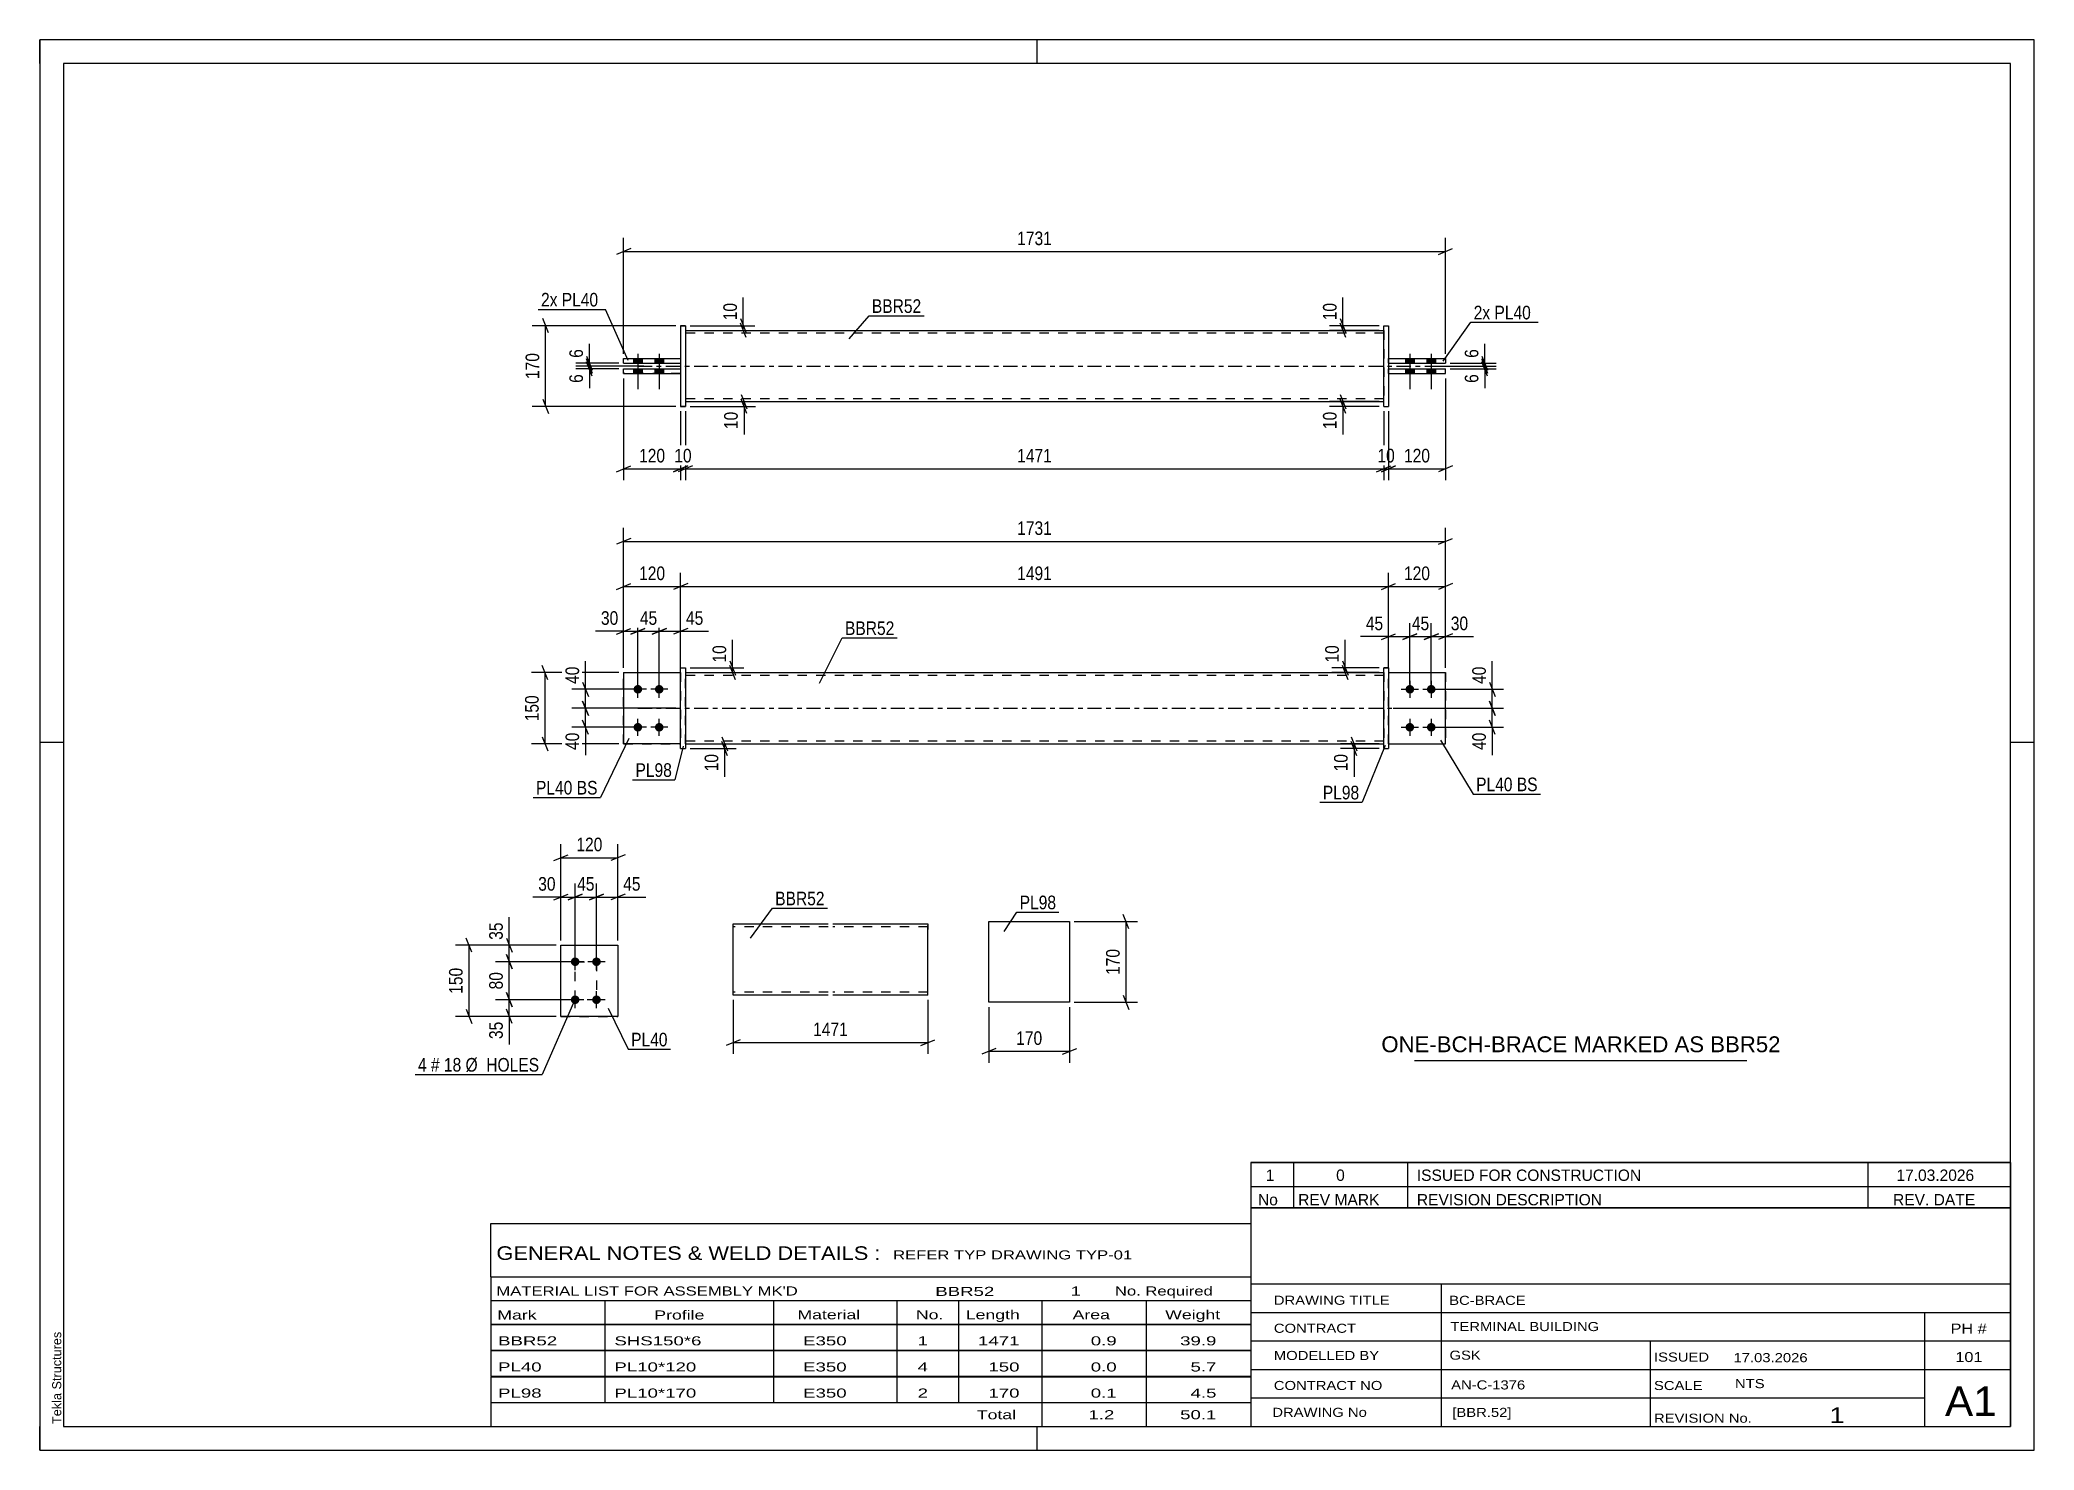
# Model space of a CAD drawing. Header units: millimetres. Extents: x 0 to 420, y 0 to 297.
import ezdxf

# ---------------------------------------------------------------- set-up
doc = ezdxf.new("R2010")
doc.units = ezdxf.units.MM
doc.linetypes.add('DXK_LINE_DOT2', pattern=[3.9198, 1.9599, -1.9599])
doc.linetypes.add('DXK_LINE_DOT3', pattern=[5.9187, 2.979, -0.9799, 0.9799, -0.9799])
doc.styles.add('Arial', font='ARIAL.TTF', dxfattribs={"height": 0.2})
doc.styles.add('Arial Narrow', font='ARIALN.TTF', dxfattribs={"height": 0.2})

# ---------------------------------------------------------------- blocks, each defined once
blk = doc.blocks.new('Unknown-580605197-1163')
at = {"color": 5, "linetype": 'Continuous'}
for p, q in [((420, 297), (0, 297)), ((0, 297), (0, 0)), ((0, 292), (0, 297)), ((210, 292), (210, 297)), ((420, 0), (420, 297)), ((415, 292), (5, 292)), ((5, 292), (5, 5)), ((415, 5), (415, 292)), ((5, 149), (0, 149)), ((420, 149), (415, 149)), ((0, 0), (0, 5)), ((5, 5), (415, 5)), ((210, 0), (210, 5)), ((0, 0), (420, 0))]:
    blk.add_line(p, q, dxfattribs=at)
at = {"color": 174, "linetype": 'Continuous', "style": 'Arial'}
blk.add_text('Tekla Structures', height=1.9102, rotation=90, dxfattribs=at).set_placement((4.5, 5.5))
blk = doc.blocks.new('Part-580605197-1818 - 1791')
at = {"color": 2, "linetype": 'Continuous'}
for p, q in [((134.94, 164.74), (135.94, 164.74)), ((134.94, 147.74), (134.94, 164.74)), ((135.94, 164.74), (135.94, 164.74)), ((135.94, 164.74), (135.94, 147.74)), ((134.94, 147.74), (135.94, 147.74))]:
    blk.add_line(p, q, dxfattribs=at)
at = {"color": 7, "linetype": 'DXK_LINE_DOT2'}
for p, q in [((134.94, 164.74), (135.94, 164.74)), ((134.94, 147.74), (135.94, 147.74))]:
    blk.add_line(p, q, dxfattribs=at)
blk = doc.blocks.new('Part-580605197-1823 - 1791')
at = {"color": 2, "linetype": 'Continuous'}
for p, q in [((284.03, 163.74), (296.03, 163.74)), ((296.03, 163.74), (296.03, 163.74)), ((296.03, 148.74), (296.03, 163.74)), ((284.03, 148.74), (296.03, 148.74))]:
    blk.add_line(p, q, dxfattribs=at)
at = {"color": 7, "linetype": 'DXK_LINE_DOT2'}
for p, q in [((284.03, 163.74), (296.03, 163.74)), ((284.03, 148.74), (284.03, 163.74)), ((296.03, 163.74), (296.03, 163.74)), ((284.03, 148.74), (284.03, 148.74)), ((284.03, 148.74), (296.03, 148.74))]:
    blk.add_line(p, q, dxfattribs=at)
blk = doc.blocks.new('Part-580605197-1803 - 1791')
at = {"color": 2, "linetype": 'Continuous'}
for p, q in [((284.03, 164.74), (283.03, 164.74)), ((283.03, 147.74), (283.03, 164.74)), ((284.03, 164.74), (284.03, 147.74)), ((283.03, 147.74), (283.03, 147.74)), ((283.03, 147.74), (284.03, 147.74))]:
    blk.add_line(p, q, dxfattribs=at)
at = {"color": 7, "linetype": 'DXK_LINE_DOT2'}
for p, q in [((283.03, 164.74), (283.03, 164.74)), ((283.03, 164.74), (284.03, 164.74)), ((284.03, 164.74), (284.03, 164.74)), ((283.03, 147.74), (284.03, 147.74))]:
    blk.add_line(p, q, dxfattribs=at)
blk = doc.blocks.new('Part-580605197-1808 - 1791')
at = {"color": 2, "linetype": 'Continuous'}
for p, q in [((122.94, 163.74), (134.94, 163.74)), ((122.94, 163.74), (122.94, 148.74)), ((134.94, 148.74), (122.94, 148.74)), ((122.94, 148.74), (122.94, 148.74))]:
    blk.add_line(p, q, dxfattribs=at)
at = {"color": 7, "linetype": 'DXK_LINE_DOT2'}
for p, q in [((122.94, 163.74), (134.94, 163.74)), ((134.94, 163.74), (134.94, 163.74)), ((134.94, 163.74), (134.94, 148.74)), ((122.94, 148.74), (134.94, 148.74))]:
    blk.add_line(p, q, dxfattribs=at)
blk = doc.blocks.new('Part-580605197-1813 - 1791')
at = {"color": 7, "linetype": 'DXK_LINE_DOT2'}
for p, q in [((122.94, 163.74), (134.94, 163.74)), ((122.94, 163.74), (134.94, 163.74)), ((122.94, 148.74), (122.94, 163.74)), ((134.94, 163.74), (134.94, 163.74)), ((134.94, 163.74), (134.94, 148.74)), ((122.94, 148.74), (134.94, 148.74)), ((134.94, 148.74), (122.94, 148.74)), ((122.94, 148.74), (122.94, 148.74))]:
    blk.add_line(p, q, dxfattribs=at)
blk = doc.blocks.new('Part-580605197-1828 - 1791')
at = {"color": 2, "linetype": 'Continuous'}
for p, q in [((135.94, 163.74), (283.03, 163.74)), ((135.94, 148.74), (283.03, 148.74))]:
    blk.add_line(p, q, dxfattribs=at)
at = {"color": 7, "linetype": 'DXK_LINE_DOT2'}
for p, q in [((135.94, 148.74), (135.94, 163.74)), ((283.03, 163.14), (135.94, 163.14)), ((283.03, 163.74), (283.03, 148.74)), ((283.03, 149.34), (135.94, 149.34))]:
    blk.add_line(p, q, dxfattribs=at)
at = {"color": 7, "linetype": 'DXK_LINE_DOT3'}
blk.add_line((125.94, 156.24), (293.03, 156.24), dxfattribs=at)
blk = doc.blocks.new('Bolt-580605197-1834 - 1791')
at = {"linetype": 'Continuous'}
for points in [[(288.53, 161.14), (288.72, 161.12), (288.89, 161.06), (289.06, 160.96), (289.2, 160.84), (289.31, 160.69), (289.38, 160.51), (289.42, 160.33), (289.42, 160.14), (289.38, 159.96), (289.31, 159.79), (289.2, 159.63), (289.06, 159.51), (288.89, 159.41), (288.72, 159.36), (288.53, 159.34), (288.34, 159.36), (288.16, 159.41), (288, 159.51), (287.86, 159.63), (287.75, 159.79), (287.67, 159.96), (287.63, 160.14), (287.63, 160.33), (287.67, 160.51), (287.75, 160.69), (287.86, 160.84), (288, 160.96), (288.16, 161.06), (288.34, 161.12)], [(293.03, 161.14), (293.22, 161.12), (293.39, 161.06), (293.56, 160.96), (293.7, 160.84), (293.81, 160.69), (293.88, 160.51), (293.92, 160.33), (293.92, 160.14), (293.88, 159.96), (293.81, 159.79), (293.7, 159.63), (293.56, 159.51), (293.39, 159.41), (293.22, 159.36), (293.03, 159.34), (292.84, 159.36), (292.66, 159.41), (292.5, 159.51), (292.36, 159.63), (292.25, 159.79), (292.17, 159.96), (292.13, 160.14), (292.13, 160.33), (292.17, 160.51), (292.25, 160.69), (292.36, 160.84), (292.5, 160.96), (292.66, 161.06), (292.84, 161.12)], [(288.53, 153.14), (288.72, 153.12), (288.89, 153.06), (289.06, 152.96), (289.2, 152.84), (289.31, 152.69), (289.38, 152.51), (289.42, 152.33), (289.42, 152.14), (289.38, 151.96), (289.31, 151.79), (289.2, 151.63), (289.06, 151.51), (288.89, 151.41), (288.72, 151.36), (288.53, 151.34), (288.34, 151.36), (288.16, 151.41), (288, 151.51), (287.86, 151.63), (287.75, 151.79), (287.67, 151.96), (287.63, 152.14), (287.63, 152.33), (287.67, 152.51), (287.75, 152.69), (287.86, 152.84), (288, 152.96), (288.16, 153.06), (288.34, 153.12)], [(293.03, 153.14), (293.22, 153.12), (293.39, 153.06), (293.56, 152.96), (293.7, 152.84), (293.81, 152.69), (293.88, 152.51), (293.92, 152.33), (293.92, 152.14), (293.88, 151.96), (293.81, 151.79), (293.7, 151.63), (293.56, 151.51), (293.39, 151.41), (293.22, 151.36), (293.03, 151.34), (292.84, 151.36), (292.66, 151.41), (292.5, 151.51), (292.36, 151.63), (292.25, 151.79), (292.17, 151.96), (292.13, 152.14), (292.13, 152.33), (292.17, 152.51), (292.25, 152.69), (292.36, 152.84), (292.5, 152.96), (292.66, 153.06), (292.84, 153.12)]]:
    blk.add_hatch(color=1, dxfattribs=at).paths.add_polyline_path(points)
at = {"color": 1, "linetype": 'Continuous'}
for p, q in [((286.73, 160.24), (290.33, 160.24)), ((288.53, 162.04), (288.53, 158.44)), ((291.23, 160.24), (294.83, 160.24)), ((293.03, 162.04), (293.03, 158.44)), ((286.73, 152.24), (290.33, 152.24)), ((288.53, 154.04), (288.53, 150.44)), ((291.23, 152.24), (294.83, 152.24)), ((293.03, 154.04), (293.03, 150.44))]:
    blk.add_line(p, q, dxfattribs=at)
blk = doc.blocks.new('Part-580605197-1839 - 1791')
at = {"color": 7, "linetype": 'DXK_LINE_DOT2'}
for p, q in [((284.03, 163.74), (296.03, 163.74)), ((284.03, 148.74), (284.03, 163.74)), ((284.03, 163.74), (296.03, 163.74)), ((296.03, 163.74), (296.03, 163.74)), ((296.03, 163.74), (296.03, 148.74)), ((284.03, 148.74), (284.03, 148.74)), ((284.03, 148.74), (296.03, 148.74)), ((284.03, 148.74), (296.03, 148.74))]:
    blk.add_line(p, q, dxfattribs=at)
blk = doc.blocks.new('Bolt-580605197-1840 - 1791')
at = {"linetype": 'Continuous'}
for points in [[(125.94, 161.14), (126.13, 161.12), (126.31, 161.06), (126.47, 160.96), (126.61, 160.84), (126.72, 160.69), (126.8, 160.51), (126.84, 160.33), (126.84, 160.14), (126.8, 159.96), (126.72, 159.79), (126.61, 159.63), (126.47, 159.51), (126.31, 159.41), (126.13, 159.36), (125.94, 159.34), (125.75, 159.36), (125.57, 159.41), (125.41, 159.51), (125.27, 159.63), (125.16, 159.79), (125.08, 159.96), (125.04, 160.14), (125.04, 160.33), (125.08, 160.51), (125.16, 160.69), (125.27, 160.84), (125.41, 160.96), (125.57, 161.06), (125.75, 161.12)], [(130.44, 161.14), (130.63, 161.12), (130.81, 161.06), (130.97, 160.96), (131.11, 160.84), (131.22, 160.69), (131.3, 160.51), (131.34, 160.33), (131.34, 160.14), (131.3, 159.96), (131.22, 159.79), (131.11, 159.63), (130.97, 159.51), (130.81, 159.41), (130.63, 159.36), (130.44, 159.34), (130.25, 159.36), (130.07, 159.41), (129.91, 159.51), (129.77, 159.63), (129.66, 159.79), (129.58, 159.96), (129.54, 160.14), (129.54, 160.33), (129.58, 160.51), (129.66, 160.69), (129.77, 160.84), (129.91, 160.96), (130.07, 161.06), (130.25, 161.12)], [(125.94, 153.14), (126.13, 153.12), (126.31, 153.06), (126.47, 152.96), (126.61, 152.84), (126.72, 152.69), (126.8, 152.51), (126.84, 152.33), (126.84, 152.14), (126.8, 151.96), (126.72, 151.79), (126.61, 151.63), (126.47, 151.51), (126.31, 151.41), (126.13, 151.36), (125.94, 151.34), (125.75, 151.36), (125.57, 151.41), (125.41, 151.51), (125.27, 151.63), (125.16, 151.79), (125.08, 151.96), (125.04, 152.14), (125.04, 152.33), (125.08, 152.51), (125.16, 152.69), (125.27, 152.84), (125.41, 152.96), (125.57, 153.06), (125.75, 153.12)], [(130.44, 153.14), (130.63, 153.12), (130.81, 153.06), (130.97, 152.96), (131.11, 152.84), (131.22, 152.69), (131.3, 152.51), (131.34, 152.33), (131.34, 152.14), (131.3, 151.96), (131.22, 151.79), (131.11, 151.63), (130.97, 151.51), (130.81, 151.41), (130.63, 151.36), (130.44, 151.34), (130.25, 151.36), (130.07, 151.41), (129.91, 151.51), (129.77, 151.63), (129.66, 151.79), (129.58, 151.96), (129.54, 152.14), (129.54, 152.33), (129.58, 152.51), (129.66, 152.69), (129.77, 152.84), (129.91, 152.96), (130.07, 153.06), (130.25, 153.12)]]:
    blk.add_hatch(color=1, dxfattribs=at).paths.add_polyline_path(points)
at = {"color": 1, "linetype": 'Continuous'}
for p, q in [((127.74, 160.24), (124.14, 160.24)), ((125.94, 158.44), (125.94, 162.04)), ((132.24, 160.24), (128.64, 160.24)), ((130.44, 158.44), (130.44, 162.04)), ((127.74, 152.24), (124.14, 152.24)), ((125.94, 150.44), (125.94, 154.04)), ((132.24, 152.24), (128.64, 152.24)), ((130.44, 150.44), (130.44, 154.04))]:
    blk.add_line(p, q, dxfattribs=at)
blk = doc.blocks.new('Bolt-580605197-2132 - 2128')
at = {"linetype": 'Continuous'}
for points in [[(125.04, 228.91), (126.84, 228.91), (126.84, 229.91), (125.04, 229.91)], [(125.04, 228.91), (126.84, 228.91), (126.84, 229.91), (125.04, 229.91)], [(125.04, 226.71), (126.84, 226.71), (126.84, 227.71), (125.04, 227.71)], [(125.04, 226.71), (126.84, 226.71), (126.84, 227.71), (125.04, 227.71)], [(129.54, 228.91), (131.34, 228.91), (131.34, 229.91), (129.54, 229.91)], [(129.54, 228.91), (131.34, 228.91), (131.34, 229.91), (129.54, 229.91)], [(129.54, 226.71), (131.34, 226.71), (131.34, 227.71), (129.54, 227.71)], [(129.54, 226.71), (131.34, 226.71), (131.34, 227.71), (129.54, 227.71)]]:
    blk.add_hatch(color=1, dxfattribs=at).paths.add_polyline_path(points)
at = {"color": 1, "linetype": 'Continuous'}
for p, q in [((125.04, 229.91), (125.04, 228.91)), ((125.04, 229.91), (125.04, 228.91)), ((125.04, 227.71), (125.04, 226.71)), ((125.04, 227.71), (125.04, 226.71)), ((125.94, 230.91), (125.94, 223.41)), ((125.94, 230.91), (125.94, 223.41)), ((126.84, 229.91), (126.84, 228.91)), ((126.84, 229.91), (126.84, 228.91)), ((126.84, 227.71), (126.84, 226.71)), ((126.84, 227.71), (126.84, 226.71)), ((129.54, 229.91), (129.54, 228.91)), ((129.54, 229.91), (129.54, 228.91)), ((129.54, 227.71), (129.54, 226.71)), ((129.54, 227.71), (129.54, 226.71)), ((130.44, 230.91), (130.44, 223.41)), ((130.44, 230.91), (130.44, 223.41)), ((131.34, 229.91), (131.34, 228.91)), ((131.34, 229.91), (131.34, 228.91)), ((131.34, 227.71), (131.34, 226.71)), ((131.34, 227.71), (131.34, 226.71))]:
    blk.add_line(p, q, dxfattribs=at)
blk = doc.blocks.new('Part-580605197-2139 - 2128')
at = {"color": 2, "linetype": 'Continuous'}
for p, q in [((283.03, 236.81), (283.03, 236.81)), ((283.03, 219.81), (283.03, 236.81)), ((283.03, 236.81), (284.03, 236.81)), ((284.03, 236.81), (284.03, 236.81)), ((284.03, 236.81), (284.03, 219.81)), ((283.03, 219.81), (284.03, 219.81)), ((283.03, 219.81), (283.03, 219.81)), ((284.03, 219.81), (284.03, 219.81))]:
    blk.add_line(p, q, dxfattribs=at)
at = {"color": 7, "linetype": 'DXK_LINE_DOT2'}
for p, q in [((283.03, 236.81), (283.03, 236.81)), ((283.03, 236.81), (284.03, 236.81)), ((283.03, 219.81), (284.03, 219.81))]:
    blk.add_line(p, q, dxfattribs=at)
blk = doc.blocks.new('Part-580605197-2149 - 2128')
at = {"color": 2, "linetype": 'Continuous'}
for p, q in [((122.94, 229.91), (134.94, 229.91)), ((122.94, 228.91), (122.94, 229.91)), ((122.94, 228.91), (134.94, 228.91)), ((122.94, 228.91), (122.94, 228.91))]:
    blk.add_line(p, q, dxfattribs=at)
at = {"color": 7, "linetype": 'DXK_LINE_DOT2'}
for p, q in [((122.94, 229.91), (134.94, 229.91)), ((122.94, 229.91), (122.94, 229.91)), ((122.94, 228.91), (134.94, 228.91)), ((134.94, 229.91), (134.94, 228.91))]:
    blk.add_line(p, q, dxfattribs=at)
blk = doc.blocks.new('Bolt-580605197-2133 - 2128')
at = {"linetype": 'Continuous'}
for points in [[(289.43, 229.91), (287.63, 229.91), (287.63, 228.91), (289.43, 228.91)], [(289.43, 229.91), (287.63, 229.91), (287.63, 228.91), (289.43, 228.91)], [(289.43, 227.71), (287.63, 227.71), (287.63, 226.71), (289.43, 226.71)], [(289.43, 227.71), (287.63, 227.71), (287.63, 226.71), (289.43, 226.71)], [(293.93, 229.91), (292.13, 229.91), (292.13, 228.91), (293.93, 228.91)], [(293.93, 229.91), (292.13, 229.91), (292.13, 228.91), (293.93, 228.91)], [(293.93, 227.71), (292.13, 227.71), (292.13, 226.71), (293.93, 226.71)], [(293.93, 227.71), (292.13, 227.71), (292.13, 226.71), (293.93, 226.71)]]:
    blk.add_hatch(color=1, dxfattribs=at).paths.add_polyline_path(points)
at = {"color": 1, "linetype": 'Continuous'}
for p, q in [((287.63, 229.91), (287.63, 228.91)), ((287.63, 229.91), (287.63, 228.91)), ((287.63, 227.71), (287.63, 226.71)), ((287.63, 227.71), (287.63, 226.71)), ((288.53, 230.91), (288.53, 223.41)), ((288.53, 230.91), (288.53, 223.41)), ((289.43, 229.91), (289.43, 228.91)), ((289.43, 229.91), (289.43, 228.91)), ((289.43, 227.71), (289.43, 226.71)), ((289.43, 227.71), (289.43, 226.71)), ((292.13, 229.91), (292.13, 228.91)), ((292.13, 229.91), (292.13, 228.91)), ((292.13, 227.71), (292.13, 226.71)), ((292.13, 227.71), (292.13, 226.71)), ((293.03, 230.91), (293.03, 223.41)), ((293.03, 230.91), (293.03, 223.41)), ((293.93, 229.91), (293.93, 228.91)), ((293.93, 229.91), (293.93, 228.91)), ((293.93, 227.71), (293.93, 226.71)), ((293.93, 227.71), (293.93, 226.71))]:
    blk.add_line(p, q, dxfattribs=at)
blk = doc.blocks.new('Part-580605197-2138 - 2128')
at = {"color": 2, "linetype": 'Continuous'}
for p, q in [((135.94, 235.81), (283.03, 235.81)), ((135.94, 220.81), (283.03, 220.81))]:
    blk.add_line(p, q, dxfattribs=at)
at = {"color": 7, "linetype": 'DXK_LINE_DOT2'}
for p, q in [((135.94, 235.81), (135.94, 220.81)), ((283.03, 235.21), (135.94, 235.21)), ((283.03, 235.81), (283.03, 220.81)), ((283.03, 221.41), (135.94, 221.41))]:
    blk.add_line(p, q, dxfattribs=at)
at = {"color": 7, "linetype": 'DXK_LINE_DOT3'}
blk.add_line((125.94, 228.31), (293.03, 228.31), dxfattribs=at)
blk = doc.blocks.new('Part-580605197-2144 - 2128')
at = {"color": 2, "linetype": 'Continuous'}
for p, q in [((122.94, 227.71), (134.94, 227.71)), ((122.94, 226.71), (122.94, 227.71)), ((122.94, 226.71), (134.94, 226.71)), ((122.94, 226.71), (122.94, 226.71))]:
    blk.add_line(p, q, dxfattribs=at)
at = {"color": 7, "linetype": 'DXK_LINE_DOT2'}
for p, q in [((122.94, 227.71), (134.94, 227.71)), ((134.94, 227.71), (134.94, 226.71)), ((134.94, 226.71), (122.94, 226.71))]:
    blk.add_line(p, q, dxfattribs=at)
blk = doc.blocks.new('Part-580605197-2150 - 2128')
at = {"color": 2, "linetype": 'Continuous'}
for p, q in [((134.94, 236.81), (135.94, 236.81)), ((134.94, 236.81), (134.94, 219.81)), ((135.94, 236.81), (135.94, 236.81)), ((135.94, 236.81), (135.94, 219.81)), ((135.94, 219.81), (134.94, 219.81)), ((134.94, 219.81), (134.94, 219.81))]:
    blk.add_line(p, q, dxfattribs=at)
at = {"color": 7, "linetype": 'DXK_LINE_DOT2'}
for p, q in [((135.94, 236.81), (134.94, 236.81)), ((135.94, 236.81), (135.94, 236.81)), ((134.94, 219.81), (135.94, 219.81))]:
    blk.add_line(p, q, dxfattribs=at)
blk = doc.blocks.new('Part-580605197-2155 - 2128')
at = {"color": 2, "linetype": 'Continuous'}
for p, q in [((284.03, 229.91), (296.03, 229.91)), ((284.03, 228.91), (296.03, 228.91)), ((296.03, 229.91), (296.03, 228.91))]:
    blk.add_line(p, q, dxfattribs=at)
at = {"color": 7, "linetype": 'DXK_LINE_DOT2'}
for p, q in [((284.03, 228.91), (284.03, 229.91)), ((284.03, 229.91), (296.03, 229.91)), ((284.03, 228.91), (296.03, 228.91)), ((296.03, 229.91), (296.03, 229.91))]:
    blk.add_line(p, q, dxfattribs=at)
blk = doc.blocks.new('Part-580605197-2160 - 2128')
at = {"color": 2, "linetype": 'Continuous'}
for p, q in [((284.03, 227.71), (296.03, 227.71)), ((296.03, 226.71), (296.03, 227.71)), ((284.03, 226.71), (296.03, 226.71))]:
    blk.add_line(p, q, dxfattribs=at)
at = {"color": 7, "linetype": 'DXK_LINE_DOT2'}
for p, q in [((284.03, 226.71), (284.03, 227.71)), ((284.03, 227.71), (296.03, 227.71)), ((284.03, 226.71), (296.03, 226.71))]:
    blk.add_line(p, q, dxfattribs=at)
blk = doc.blocks.new('Bolt-580605197-1444 - 1410')
at = {"linetype": 'Continuous'}
for points in [[(112.73, 101.95), (112.54, 101.97), (112.36, 102.02), (112.2, 102.12), (112.06, 102.24), (111.95, 102.4), (111.87, 102.57), (111.83, 102.75), (111.83, 102.94), (111.87, 103.12), (111.95, 103.3), (112.06, 103.45), (112.2, 103.57), (112.36, 103.67), (112.54, 103.73), (112.73, 103.75), (112.92, 103.73), (113.09, 103.67), (113.26, 103.57), (113.4, 103.45), (113.51, 103.3), (113.58, 103.12), (113.62, 102.94), (113.62, 102.75), (113.58, 102.57), (113.51, 102.4), (113.4, 102.24), (113.26, 102.12), (113.09, 102.02), (112.92, 101.97)], [(117.23, 101.95), (117.04, 101.97), (116.86, 102.02), (116.7, 102.12), (116.56, 102.24), (116.45, 102.4), (116.37, 102.57), (116.33, 102.75), (116.33, 102.94), (116.37, 103.12), (116.45, 103.3), (116.56, 103.45), (116.7, 103.57), (116.86, 103.67), (117.04, 103.73), (117.23, 103.75), (117.42, 103.73), (117.59, 103.67), (117.76, 103.57), (117.9, 103.45), (118.01, 103.3), (118.08, 103.12), (118.12, 102.94), (118.12, 102.75), (118.08, 102.57), (118.01, 102.4), (117.9, 102.24), (117.76, 102.12), (117.59, 102.02), (117.42, 101.97)], [(112.73, 93.95), (112.54, 93.97), (112.36, 94.02), (112.2, 94.12), (112.06, 94.24), (111.95, 94.4), (111.87, 94.57), (111.83, 94.75), (111.83, 94.94), (111.87, 95.12), (111.95, 95.3), (112.06, 95.45), (112.2, 95.57), (112.36, 95.67), (112.54, 95.73), (112.73, 95.75), (112.92, 95.73), (113.09, 95.67), (113.26, 95.57), (113.4, 95.45), (113.51, 95.3), (113.58, 95.12), (113.62, 94.94), (113.62, 94.75), (113.58, 94.57), (113.51, 94.4), (113.4, 94.24), (113.26, 94.12), (113.09, 94.02), (112.92, 93.97)], [(117.23, 93.95), (117.04, 93.97), (116.86, 94.02), (116.7, 94.12), (116.56, 94.24), (116.45, 94.4), (116.37, 94.57), (116.33, 94.75), (116.33, 94.94), (116.37, 95.12), (116.45, 95.3), (116.56, 95.45), (116.7, 95.57), (116.86, 95.67), (117.04, 95.73), (117.23, 95.75), (117.42, 95.73), (117.59, 95.67), (117.76, 95.57), (117.9, 95.45), (118.01, 95.3), (118.08, 95.12), (118.12, 94.94), (118.12, 94.75), (118.08, 94.57), (118.01, 94.4), (117.9, 94.24), (117.76, 94.12), (117.59, 94.02), (117.42, 93.97)]]:
    blk.add_hatch(color=1, dxfattribs=at).paths.add_polyline_path(points)
at = {"color": 1, "linetype": 'Continuous'}
for p, q in [((114.53, 102.85), (110.93, 102.85)), ((112.73, 101.05), (112.73, 104.65)), ((119.03, 102.85), (115.43, 102.85)), ((117.23, 101.05), (117.23, 104.65)), ((112.73, 93.05), (112.73, 96.65)), ((117.23, 93.05), (117.23, 96.65)), ((114.53, 94.85), (110.93, 94.85)), ((119.03, 94.85), (115.43, 94.85))]:
    blk.add_line(p, q, dxfattribs=at)
blk = doc.blocks.new('Part-580605197-1459 - 1410')
at = {"color": 2, "linetype": 'Continuous'}
for p, q in [((109.73, 106.35), (121.73, 106.35)), ((109.73, 91.35), (109.73, 106.35)), ((121.73, 106.35), (121.73, 106.35)), ((121.73, 106.35), (121.73, 91.35)), ((121.73, 91.35), (109.73, 91.35)), ((109.73, 91.35), (109.73, 91.35))]:
    blk.add_line(p, q, dxfattribs=at)
at = {"color": 7, "linetype": 'DXK_LINE_DOT2'}
for p, q in [((109.73, 106.35), (121.73, 106.35)), ((109.73, 91.35), (121.73, 91.35)), ((109.73, 91.35), (109.73, 91.35))]:
    blk.add_line(p, q, dxfattribs=at)
blk = doc.blocks.new('Part-580605197-1390 - 1374')
at = {"color": 2, "linetype": 'Continuous'}
for p, q in [((199.86, 94.31), (199.86, 111.31)), ((199.86, 111.31), (216.86, 111.31)), ((216.86, 111.31), (216.86, 94.31)), ((216.86, 94.31), (199.86, 94.31))]:
    blk.add_line(p, q, dxfattribs=at)
blk = doc.blocks.new('Part-580605197-1275 - 1255')
at = {"color": 2, "linetype": 'Continuous'}
for p, q in [((146.01, 95.93), (146.01, 110.84)), ((146.01, 110.84), (166.01, 110.84)), ((167.01, 110.84), (187.01, 110.84)), ((187.01, 110.84), (187.01, 110.75)), ((187.01, 110.75), (187.01, 109.64)), ((187.01, 95.84), (187.01, 109.64)), ((146.01, 95.84), (146.01, 95.93)), ((166.01, 95.84), (146.01, 95.84)), ((187.01, 95.84), (167.01, 95.84))]:
    blk.add_line(p, q, dxfattribs=at)
at = {"color": 7, "linetype": 'DXK_LINE_DOT2'}
for p, q in [((166.01, 110.24), (146.01, 110.24)), ((187.01, 110.24), (167.01, 110.24)), ((187.01, 109.64), (187.01, 110.49)), ((146.01, 96.44), (146.01, 96.49)), ((166.01, 96.44), (146.01, 96.44)), ((146.01, 95.84), (146.01, 95.84)), ((187.01, 96.44), (167.01, 96.44)), ((187.01, 96.44), (187.01, 96.49))]:
    blk.add_line(p, q, dxfattribs=at)
blk = doc.blocks.new('Rectangle-580605197-1568 - 1410')
at = {"color": 1, "linetype": 'DXK_LINE_DOT2'}
blk.add_lwpolyline([(112.73, 102.85), (117.23, 102.85), (117.23, 94.85), (112.73, 94.85), (112.73, 102.85)], close=True, dxfattribs=at)
blk = doc.blocks.new('StraightDimension-580605197-2015 - 1791')
at = {"color": 7, "linetype": 'Continuous'}
for p, q in [((128.94, 171.86), (131.94, 173.06)), ((130.44, 161.24), (130.44, 175.31)), ((130.44, 172.46), (134.94, 172.46)), ((136.44, 173.06), (133.44, 171.86)), ((134.94, 164.74), (134.94, 175.31))]:
    blk.add_line(p, q, dxfattribs=at)
at = {"color": 0}
blk.add_wipeout([(140.32, 173.21), (140.32, 177.41), (135.47, 177.41), (135.47, 173.21)], dxfattribs=at)
at = {"color": 7, "linetype": 'Continuous'}
blk.add_line((134.94, 172.46), (140.85, 172.46), dxfattribs=at)
blk.add_line((134.94, 172.46), (140.85, 172.46), dxfattribs=at)
at = {"color": 3, "style": 'Arial Narrow'}
blk.add_text('45', height=2.863, dxfattribs=at).set_placement((136.07, 173.81))
blk = doc.blocks.new('StraightDimension-580605197-1951 - 1791')
at = {"color": 7, "linetype": 'Continuous'}
for p, q in [((136.44, 182.48), (133.44, 181.28)), ((134.94, 157.24), (134.94, 184.73)), ((134.94, 181.88), (284.03, 181.88)), ((282.53, 181.28), (285.53, 182.48)), ((284.03, 164.74), (284.03, 184.73))]:
    blk.add_line(p, q, dxfattribs=at)
at = {"color": 0}
blk.add_wipeout([(213.74, 182.63), (213.74, 186.83), (205.23, 186.83), (205.23, 182.63)], dxfattribs=at)
at = {"color": 3, "style": 'Arial Narrow'}
blk.add_text('1491', height=2.863, dxfattribs=at).set_placement((205.83, 183.23))
blk = doc.blocks.new('StraightDimension-580605197-1867 - 1791')
at = {"color": 7, "linetype": 'Continuous'}
for p, q in [((288.53, 161.24), (288.53, 174.18)), ((293.03, 161.24), (293.03, 174.18)), ((287.03, 170.73), (290.03, 171.93)), ((288.53, 171.33), (293.03, 171.33)), ((294.53, 171.93), (291.53, 170.73))]:
    blk.add_line(p, q, dxfattribs=at)
at = {"color": 0}
blk.add_wipeout([(293.21, 172.08), (293.21, 176.28), (288.35, 176.28), (288.35, 172.08)], dxfattribs=at)
at = {"color": 3, "style": 'Arial Narrow'}
blk.add_text('45', height=2.863, dxfattribs=at).set_placement((288.95, 172.68))
blk = doc.blocks.new('StraightDimension-580605197-1936 - 1791')
at = {"color": 7, "linetype": 'Continuous'}
for p, q in [((121.44, 181.28), (124.44, 182.48)), ((122.94, 164.74), (122.94, 184.73)), ((122.94, 181.88), (134.94, 181.88)), ((136.44, 182.48), (133.44, 181.28)), ((134.94, 157.24), (134.94, 184.73))]:
    blk.add_line(p, q, dxfattribs=at)
at = {"color": 0}
blk.add_wipeout([(132.28, 182.63), (132.28, 186.83), (125.6, 186.83), (125.6, 182.63)], dxfattribs=at)
at = {"color": 3, "style": 'Arial Narrow'}
blk.add_text('120', height=2.863, dxfattribs=at).set_placement((126.2, 183.23))
blk = doc.blocks.new('StraightDimension-580605197-1897 - 1791')
at = {"color": 7, "linetype": 'Continuous'}
for p, q in [((122.94, 164.74), (122.94, 194.24)), ((296.03, 164.74), (296.03, 194.24)), ((124.44, 191.99), (121.44, 190.79)), ((122.94, 191.39), (296.03, 191.39)), ((294.53, 190.79), (297.53, 191.99))]:
    blk.add_line(p, q, dxfattribs=at)
at = {"color": 0}
blk.add_wipeout([(213.74, 192.14), (213.74, 196.34), (205.23, 196.34), (205.23, 192.14)], dxfattribs=at)
at = {"color": 3, "style": 'Arial Narrow'}
blk.add_text('1731', height=2.863, dxfattribs=at).set_placement((205.83, 192.74))
blk = doc.blocks.new('StraightDimension-580605197-2032 - 1791')
at = {"color": 7, "linetype": 'Continuous'}
for p, q in [((107, 162.24), (105.8, 165.24)), ((121.94, 163.74), (103.55, 163.74)), ((106.4, 148.74), (106.4, 163.74)), ((121.94, 148.74), (103.55, 148.74)), ((105.8, 150.24), (107, 147.24))]:
    blk.add_line(p, q, dxfattribs=at)
at = {"color": 0}
blk.add_wipeout([(105.65, 159.58), (101.45, 159.58), (101.45, 152.89), (105.65, 152.89)], dxfattribs=at)
at = {"color": 3, "style": 'Arial Narrow'}
blk.add_text('150', height=2.863, rotation=90.0002, dxfattribs=at).set_placement((105.05, 153.49))
blk = doc.blocks.new('StraightDimension-580605197-1966 - 1791')
at = {"color": 7, "linetype": 'Continuous'}
for p, q in [((282.53, 181.28), (285.53, 182.48)), ((284.03, 164.74), (284.03, 184.73)), ((284.03, 181.88), (296.03, 181.88)), ((297.53, 182.48), (294.53, 181.28)), ((296.03, 164.74), (296.03, 184.73))]:
    blk.add_line(p, q, dxfattribs=at)
at = {"color": 0}
blk.add_wipeout([(293.37, 182.63), (293.37, 186.83), (286.69, 186.83), (286.69, 182.63)], dxfattribs=at)
at = {"color": 3, "style": 'Arial Narrow'}
blk.add_text('120', height=2.863, dxfattribs=at).set_placement((287.29, 183.23))
blk = doc.blocks.new('StraightDimension-580605197-1842 - 1791')
at = {"color": 7, "linetype": 'Continuous'}
for p, q in [((136.94, 164.74), (148.28, 164.74)), ((145.28, 166.24), (146.48, 163.24)), ((146.48, 162.24), (145.28, 165.24)), ((145.88, 163.74), (145.88, 164.74)), ((136.94, 163.74), (148.28, 163.74))]:
    blk.add_line(p, q, dxfattribs=at)
at = {"color": 0}
blk.add_wipeout([(145.13, 170.12), (140.93, 170.12), (140.93, 165.26), (145.13, 165.26)], dxfattribs=at)
at = {"color": 7, "linetype": 'Continuous'}
blk.add_line((145.88, 164.74), (145.88, 170.64), dxfattribs=at)
blk.add_line((145.88, 164.74), (145.88, 170.64), dxfattribs=at)
at = {"color": 3, "style": 'Arial Narrow'}
blk.add_text('10', height=2.863, rotation=90.0002, dxfattribs=at).set_placement((144.53, 165.86))
blk = doc.blocks.new('StraightDimension-580605197-1851 - 1791')
at = {"color": 7, "linetype": 'Continuous'}
for p, q in [((284.03, 164.74), (284.03, 174.18)), ((288.53, 161.24), (288.53, 174.18)), ((282.53, 170.73), (285.53, 171.93)), ((284.03, 171.33), (288.53, 171.33)), ((290.03, 171.93), (287.03, 170.73))]:
    blk.add_line(p, q, dxfattribs=at)
at = {"color": 0}
blk.add_wipeout([(283.5, 172.08), (283.5, 176.28), (278.65, 176.28), (278.65, 172.08)], dxfattribs=at)
at = {"color": 7, "linetype": 'Continuous'}
blk.add_line((284.03, 171.33), (278.12, 171.33), dxfattribs=at)
blk.add_line((284.03, 171.33), (278.12, 171.33), dxfattribs=at)
at = {"color": 3, "style": 'Arial Narrow'}
blk.add_text('45', height=2.863, dxfattribs=at).set_placement((279.25, 172.68))
blk = doc.blocks.new('StraightDimension-580605197-1880 - 1791')
at = {"color": 7, "linetype": 'Continuous'}
for p, q in [((293.03, 161.24), (293.03, 174.18)), ((296.03, 164.74), (296.03, 174.18)), ((291.53, 170.73), (294.53, 171.93)), ((293.03, 171.33), (296.03, 171.33)), ((297.53, 171.93), (294.53, 170.73))]:
    blk.add_line(p, q, dxfattribs=at)
at = {"color": 0}
blk.add_wipeout([(301.41, 172.08), (301.41, 176.28), (296.55, 176.28), (296.55, 172.08)], dxfattribs=at)
at = {"color": 7, "linetype": 'Continuous'}
blk.add_line((296.03, 171.33), (301.94, 171.33), dxfattribs=at)
blk.add_line((296.03, 171.33), (301.94, 171.33), dxfattribs=at)
at = {"color": 3, "style": 'Arial Narrow'}
blk.add_text('30', height=2.863, dxfattribs=at).set_placement((297.15, 172.68))
blk = doc.blocks.new('StraightDimension-580605197-1917 - 1791')
at = {"color": 7, "linetype": 'Continuous'}
for p, q in [((294.03, 160.24), (308.28, 160.24)), ((305.28, 161.74), (306.48, 158.74)), ((305.88, 156.24), (305.88, 160.24)), ((285.03, 156.24), (308.28, 156.24)), ((306.48, 154.74), (305.28, 157.74))]:
    blk.add_line(p, q, dxfattribs=at)
at = {"color": 0}
blk.add_wipeout([(305.13, 165.62), (300.93, 165.62), (300.93, 160.76), (305.13, 160.76)], dxfattribs=at)
at = {"color": 7, "linetype": 'Continuous'}
blk.add_line((305.88, 160.24), (305.88, 166.14), dxfattribs=at)
blk.add_line((305.88, 160.24), (305.88, 166.14), dxfattribs=at)
at = {"color": 3, "style": 'Arial Narrow'}
blk.add_text('40', height=2.863, rotation=90.0002, dxfattribs=at).set_placement((304.53, 161.36))
blk = doc.blocks.new('StraightDimension-580605197-2071 - 1791')
at = {"color": 7, "linetype": 'Continuous'}
for p, q in [((136.94, 148.74), (146.62, 148.74)), ((136.94, 147.74), (146.62, 147.74)), ((143.62, 150.24), (144.82, 147.24)), ((144.82, 146.24), (143.62, 149.24)), ((144.22, 147.74), (144.22, 148.74))]:
    blk.add_line(p, q, dxfattribs=at)
at = {"color": 0}
blk.add_wipeout([(143.47, 147.21), (139.27, 147.21), (139.27, 142.35), (143.47, 142.35)], dxfattribs=at)
at = {"color": 7, "linetype": 'Continuous'}
blk.add_line((144.22, 147.74), (144.22, 141.83), dxfattribs=at)
blk.add_line((144.22, 147.74), (144.22, 141.83), dxfattribs=at)
at = {"color": 3, "style": 'Arial Narrow'}
blk.add_text('10', height=2.863, rotation=90.0002, dxfattribs=at).set_placement((142.87, 142.95))
blk = doc.blocks.new('StraightDimension-580605197-1926 - 1791')
at = {"color": 7, "linetype": 'Continuous'}
for p, q in [((285.03, 156.24), (308.28, 156.24)), ((305.28, 157.74), (306.48, 154.74)), ((305.88, 152.24), (305.88, 156.24)), ((294.03, 152.24), (308.28, 152.24)), ((306.48, 150.74), (305.28, 153.74))]:
    blk.add_line(p, q, dxfattribs=at)
at = {"color": 0}
blk.add_wipeout([(305.13, 151.71), (300.93, 151.71), (300.93, 146.85), (305.13, 146.85)], dxfattribs=at)
at = {"color": 7, "linetype": 'Continuous'}
blk.add_line((305.88, 152.24), (305.88, 146.33), dxfattribs=at)
blk.add_line((305.88, 152.24), (305.88, 146.33), dxfattribs=at)
at = {"color": 3, "style": 'Arial Narrow'}
blk.add_text('40', height=2.863, rotation=90.0002, dxfattribs=at).set_placement((304.53, 147.45))
blk = doc.blocks.new('StraightDimension-580605197-1986 - 1791')
at = {"color": 7, "linetype": 'Continuous'}
for p, q in [((121.44, 171.86), (124.44, 173.06)), ((122.94, 164.74), (122.94, 175.31)), ((122.94, 172.46), (125.94, 172.46)), ((127.44, 173.06), (124.44, 171.86)), ((125.94, 161.24), (125.94, 175.31))]:
    blk.add_line(p, q, dxfattribs=at)
at = {"color": 0}
blk.add_wipeout([(122.42, 173.21), (122.42, 177.41), (117.56, 177.41), (117.56, 173.21)], dxfattribs=at)
at = {"color": 7, "linetype": 'Continuous'}
blk.add_line((122.94, 172.46), (117.03, 172.46), dxfattribs=at)
blk.add_line((122.94, 172.46), (117.03, 172.46), dxfattribs=at)
at = {"color": 3, "style": 'Arial Narrow'}
blk.add_text('30', height=2.863, dxfattribs=at).set_placement((118.16, 173.81))
blk = doc.blocks.new('StraightDimension-580605197-2002 - 1791')
at = {"color": 7, "linetype": 'Continuous'}
for p, q in [((124.44, 171.86), (127.44, 173.06)), ((125.94, 161.24), (125.94, 175.31)), ((125.94, 172.46), (130.44, 172.46)), ((131.94, 173.06), (128.94, 171.86)), ((130.44, 161.24), (130.44, 175.31))]:
    blk.add_line(p, q, dxfattribs=at)
at = {"color": 0}
blk.add_wipeout([(130.62, 173.21), (130.62, 177.41), (125.76, 177.41), (125.76, 173.21)], dxfattribs=at)
at = {"color": 3, "style": 'Arial Narrow'}
blk.add_text('45', height=2.863, dxfattribs=at).set_placement((126.36, 173.81))
blk = doc.blocks.new('StraightDimension-580605197-2052 - 1791')
at = {"color": 7, "linetype": 'Continuous'}
for p, q in [((133.94, 156.24), (112.06, 156.24)), ((114.31, 157.74), (115.51, 154.74)), ((114.91, 152.24), (114.91, 156.24)), ((124.94, 152.24), (112.06, 152.24)), ((115.51, 150.74), (114.31, 153.74))]:
    blk.add_line(p, q, dxfattribs=at)
at = {"color": 0}
blk.add_wipeout([(114.16, 151.71), (109.96, 151.71), (109.96, 146.85), (114.16, 146.85)], dxfattribs=at)
at = {"color": 7, "linetype": 'Continuous'}
blk.add_line((114.91, 152.24), (114.91, 146.33), dxfattribs=at)
blk.add_line((114.91, 152.24), (114.91, 146.33), dxfattribs=at)
at = {"color": 3, "style": 'Arial Narrow'}
blk.add_text('40', height=2.863, rotation=90.0002, dxfattribs=at).set_placement((113.56, 147.45))
blk = doc.blocks.new('StraightDimension-580605197-2061 - 1791')
at = {"color": 7, "linetype": 'Continuous'}
for p, q in [((124.94, 160.24), (112.06, 160.24)), ((114.31, 161.74), (115.51, 158.74)), ((114.91, 156.24), (114.91, 160.24)), ((133.94, 156.24), (112.06, 156.24)), ((115.51, 154.74), (114.31, 157.74))]:
    blk.add_line(p, q, dxfattribs=at)
at = {"color": 0}
blk.add_wipeout([(114.16, 165.62), (109.96, 165.62), (109.96, 160.76), (114.16, 160.76)], dxfattribs=at)
at = {"color": 7, "linetype": 'Continuous'}
blk.add_line((114.91, 160.24), (114.91, 166.14), dxfattribs=at)
blk.add_line((114.91, 160.24), (114.91, 166.14), dxfattribs=at)
at = {"color": 3, "style": 'Arial Narrow'}
blk.add_text('40', height=2.863, rotation=90.0002, dxfattribs=at).set_placement((113.56, 161.36))
blk = doc.blocks.new('StraightDimension-580605197-2080 - 1791')
at = {"color": 7, "linetype": 'Continuous'}
for p, q in [((282.03, 148.74), (273.92, 148.74)), ((282.03, 147.74), (273.92, 147.74)), ((276.17, 150.24), (277.37, 147.24)), ((277.37, 146.24), (276.17, 149.24)), ((276.77, 147.74), (276.77, 148.74))]:
    blk.add_line(p, q, dxfattribs=at)
at = {"color": 0}
blk.add_wipeout([(276.02, 147.21), (271.82, 147.21), (271.82, 142.35), (276.02, 142.35)], dxfattribs=at)
at = {"color": 7, "linetype": 'Continuous'}
blk.add_line((276.77, 147.74), (276.77, 141.83), dxfattribs=at)
blk.add_line((276.77, 147.74), (276.77, 141.83), dxfattribs=at)
at = {"color": 3, "style": 'Arial Narrow'}
blk.add_text('10', height=2.863, rotation=90.0002, dxfattribs=at).set_placement((275.42, 142.95))
blk = doc.blocks.new('StraightDimension-580605197-2089 - 1791')
at = {"color": 7, "linetype": 'Continuous'}
for p, q in [((282.03, 164.74), (272.06, 164.74)), ((274.31, 166.24), (275.51, 163.24)), ((275.51, 162.24), (274.31, 165.24)), ((274.91, 163.74), (274.91, 164.74)), ((282.03, 163.74), (272.06, 163.74))]:
    blk.add_line(p, q, dxfattribs=at)
at = {"color": 0}
blk.add_wipeout([(274.16, 170.12), (269.96, 170.12), (269.96, 165.26), (274.16, 165.26)], dxfattribs=at)
at = {"color": 7, "linetype": 'Continuous'}
blk.add_line((274.91, 164.74), (274.91, 170.64), dxfattribs=at)
blk.add_line((274.91, 164.74), (274.91, 170.64), dxfattribs=at)
at = {"color": 3, "style": 'Arial Narrow'}
blk.add_text('10', height=2.863, rotation=90.0002, dxfattribs=at).set_placement((273.56, 165.86))
blk = doc.blocks.new('StraightDimension-580605197-2196 - 2128')
at = {"color": 7, "linetype": 'Continuous'}
for p, q in [((135.94, 218.81), (135.94, 204.26)), ((283.03, 218.81), (283.03, 204.26)), ((137.44, 207.26), (134.44, 206.06)), ((135.94, 206.66), (283.03, 206.66)), ((281.53, 206.06), (284.53, 207.26))]:
    blk.add_line(p, q, dxfattribs=at)
at = {"color": 0}
blk.add_wipeout([(213.74, 207.41), (213.74, 211.61), (205.23, 211.61), (205.23, 207.41)], dxfattribs=at)
at = {"color": 3, "style": 'Arial Narrow'}
blk.add_text('1471', height=2.863, dxfattribs=at).set_placement((205.83, 208.01))
blk = doc.blocks.new('StraightDimension-580605197-2213 - 2128')
at = {"color": 7, "linetype": 'Continuous'}
for p, q in [((122.94, 225.71), (122.94, 204.26)), ((134.94, 218.81), (134.94, 204.26)), ((121.44, 206.06), (124.44, 207.26)), ((122.94, 206.66), (134.94, 206.66)), ((136.44, 207.26), (133.44, 206.06))]:
    blk.add_line(p, q, dxfattribs=at)
at = {"color": 0}
blk.add_wipeout([(132.28, 207.41), (132.28, 211.61), (125.6, 211.61), (125.6, 207.41)], dxfattribs=at)
at = {"color": 3, "style": 'Arial Narrow'}
blk.add_text('120', height=2.863, dxfattribs=at).set_placement((126.2, 208.01))
blk = doc.blocks.new('StraightDimension-580605197-2162 - 2128')
at = {"color": 7, "linetype": 'Continuous'}
for p, q in [((136.94, 220.81), (150.72, 220.81)), ((136.94, 219.81), (150.72, 219.81)), ((147.72, 222.31), (148.92, 219.31)), ((148.92, 218.31), (147.72, 221.31)), ((148.32, 219.81), (148.32, 220.81))]:
    blk.add_line(p, q, dxfattribs=at)
at = {"color": 0}
blk.add_wipeout([(147.57, 219.29), (143.37, 219.29), (143.37, 214.43), (147.57, 214.43)], dxfattribs=at)
at = {"color": 7, "linetype": 'Continuous'}
blk.add_line((148.32, 219.81), (148.32, 213.9), dxfattribs=at)
blk.add_line((148.32, 219.81), (148.32, 213.9), dxfattribs=at)
at = {"color": 3, "style": 'Arial Narrow'}
blk.add_text('10', height=2.863, rotation=90.0002, dxfattribs=at).set_placement((146.97, 215.03))
blk = doc.blocks.new('StraightDimension-580605197-2172 - 2128')
at = {"color": 7, "linetype": 'Continuous'}
for p, q in [((133.94, 236.81), (103.66, 236.81)), ((107.11, 235.31), (105.91, 238.31)), ((106.51, 219.81), (106.51, 236.81)), ((133.94, 219.81), (103.66, 219.81)), ((105.91, 221.31), (107.11, 218.31))]:
    blk.add_line(p, q, dxfattribs=at)
at = {"color": 0}
blk.add_wipeout([(105.76, 231.65), (101.56, 231.65), (101.56, 224.97), (105.76, 224.97)], dxfattribs=at)
at = {"color": 3, "style": 'Arial Narrow'}
blk.add_text('170', height=2.863, rotation=90.0002, dxfattribs=at).set_placement((105.16, 225.57))
blk = doc.blocks.new('StraightDimension-580605197-2185 - 2128')
at = {"color": 7, "linetype": 'Continuous'}
for p, q in [((124.44, 253.03), (121.44, 251.83)), ((122.94, 230.91), (122.94, 255.28)), ((122.94, 252.43), (296.03, 252.43)), ((294.53, 251.83), (297.53, 253.03)), ((296.03, 230.91), (296.03, 255.28))]:
    blk.add_line(p, q, dxfattribs=at)
at = {"color": 0}
blk.add_wipeout([(213.74, 253.18), (213.74, 257.38), (205.23, 257.38), (205.23, 253.18)], dxfattribs=at)
at = {"color": 3, "style": 'Arial Narrow'}
blk.add_text('1731', height=2.863, dxfattribs=at).set_placement((205.83, 253.78))
blk = doc.blocks.new('StraightDimension-580605197-2204 - 2128')
at = {"color": 7, "linetype": 'Continuous'}
for p, q in [((134.94, 218.81), (134.94, 204.26)), ((135.94, 218.81), (135.94, 204.26)), ((133.44, 206.06), (136.44, 207.26)), ((137.44, 207.26), (134.44, 206.06)), ((134.94, 206.66), (135.94, 206.66))]:
    blk.add_line(p, q, dxfattribs=at)
at = {"color": 0}
blk.add_wipeout([(137.87, 207.41), (137.87, 211.61), (133.01, 211.61), (133.01, 207.41)], dxfattribs=at)
at = {"color": 3, "style": 'Arial Narrow'}
blk.add_text('10', height=2.863, dxfattribs=at).set_placement((133.61, 208.01))
blk = doc.blocks.new('StraightDimension-580605197-2223 - 2128')
at = {"color": 7, "linetype": 'Continuous'}
for p, q in [((283.03, 218.81), (283.03, 204.26)), ((284.03, 218.81), (284.03, 204.26)), ((281.53, 206.06), (284.53, 207.26)), ((285.53, 207.26), (282.53, 206.06)), ((283.03, 206.66), (284.03, 206.66))]:
    blk.add_line(p, q, dxfattribs=at)
at = {"color": 0}
blk.add_wipeout([(285.96, 207.41), (285.96, 211.61), (281.1, 211.61), (281.1, 207.41)], dxfattribs=at)
at = {"color": 3, "style": 'Arial Narrow'}
blk.add_text('10', height=2.863, dxfattribs=at).set_placement((281.7, 208.01))
blk = doc.blocks.new('StraightDimension-580605197-2232 - 2128')
at = {"color": 7, "linetype": 'Continuous'}
for p, q in [((296.03, 225.71), (296.03, 204.26)), ((284.03, 218.81), (284.03, 204.26)), ((282.53, 206.06), (285.53, 207.26)), ((284.03, 206.66), (296.03, 206.66)), ((297.53, 207.26), (294.53, 206.06))]:
    blk.add_line(p, q, dxfattribs=at)
at = {"color": 0}
blk.add_wipeout([(293.37, 207.41), (293.37, 211.61), (286.69, 211.61), (286.69, 207.41)], dxfattribs=at)
at = {"color": 3, "style": 'Arial Narrow'}
blk.add_text('120', height=2.863, dxfattribs=at).set_placement((287.29, 208.01))
blk = doc.blocks.new('StraightDimension-580605197-2243 - 2128')
at = {"color": 7, "linetype": 'Continuous'}
for p, q in [((282.03, 220.81), (271.59, 220.81)), ((282.03, 219.81), (271.59, 219.81)), ((273.84, 222.31), (275.04, 219.31)), ((275.04, 218.31), (273.84, 221.31)), ((274.44, 219.81), (274.44, 220.81))]:
    blk.add_line(p, q, dxfattribs=at)
at = {"color": 0}
blk.add_wipeout([(273.69, 219.29), (269.49, 219.29), (269.49, 214.43), (273.69, 214.43)], dxfattribs=at)
at = {"color": 7, "linetype": 'Continuous'}
blk.add_line((274.44, 219.81), (274.44, 213.9), dxfattribs=at)
blk.add_line((274.44, 219.81), (274.44, 213.9), dxfattribs=at)
at = {"color": 3, "style": 'Arial Narrow'}
blk.add_text('10', height=2.863, rotation=90.0002, dxfattribs=at).set_placement((273.09, 215.03))
blk = doc.blocks.new('StraightDimension-580605197-2253 - 2128')
at = {"color": 7, "linetype": 'Continuous'}
for p, q in [((136.94, 236.81), (150.55, 236.81)), ((136.94, 235.81), (150.55, 235.81)), ((147.55, 238.31), (148.75, 235.31)), ((148.75, 234.31), (147.55, 237.31)), ((148.15, 235.81), (148.15, 236.81))]:
    blk.add_line(p, q, dxfattribs=at)
at = {"color": 0}
blk.add_wipeout([(147.4, 242.19), (143.2, 242.19), (143.2, 237.34), (147.4, 237.34)], dxfattribs=at)
at = {"color": 7, "linetype": 'Continuous'}
blk.add_line((148.15, 236.81), (148.15, 242.72), dxfattribs=at)
blk.add_line((148.15, 236.81), (148.15, 242.72), dxfattribs=at)
at = {"color": 3, "style": 'Arial Narrow'}
blk.add_text('10', height=2.863, rotation=90.0002, dxfattribs=at).set_placement((146.8, 237.94))
blk = doc.blocks.new('StraightDimension-580605197-2264 - 2128')
at = {"color": 7, "linetype": 'Continuous'}
for p, q in [((291.78, 228.31), (306.7, 228.31)), ((297.03, 227.71), (306.7, 227.71)), ((303.7, 229.81), (304.9, 226.81)), ((304.9, 226.21), (303.7, 229.21)), ((304.3, 227.71), (304.3, 228.31))]:
    blk.add_line(p, q, dxfattribs=at)
at = {"color": 0}
blk.add_wipeout([(303.55, 227.19), (299.35, 227.19), (299.35, 224.16), (303.55, 224.16)], dxfattribs=at)
at = {"color": 7, "linetype": 'Continuous'}
blk.add_line((304.3, 227.71), (304.3, 223.63), dxfattribs=at)
blk.add_line((304.3, 227.71), (304.3, 223.63), dxfattribs=at)
at = {"color": 3, "style": 'Arial Narrow'}
blk.add_text('6', height=2.86, rotation=90.0002, dxfattribs=at).set_placement((302.95, 224.76))
blk = doc.blocks.new('StraightDimension-580605197-2273 - 2128')
at = {"color": 7, "linetype": 'Continuous'}
for p, q in [((291.78, 228.31), (306.7, 228.31)), ((297.03, 228.91), (306.7, 228.91)), ((303.7, 230.41), (304.9, 227.41)), ((304.9, 226.81), (303.7, 229.81)), ((304.3, 228.31), (304.3, 228.91))]:
    blk.add_line(p, q, dxfattribs=at)
at = {"color": 0}
blk.add_wipeout([(303.55, 232.46), (299.35, 232.46), (299.35, 229.44), (303.55, 229.44)], dxfattribs=at)
at = {"color": 7, "linetype": 'Continuous'}
blk.add_line((304.3, 228.91), (304.3, 232.99), dxfattribs=at)
blk.add_line((304.3, 228.91), (304.3, 232.99), dxfattribs=at)
at = {"color": 3, "style": 'Arial Narrow'}
blk.add_text('6', height=2.86, rotation=90.0002, dxfattribs=at).set_placement((302.95, 230.04))
blk = doc.blocks.new('StraightDimension-580605197-2282 - 2128')
at = {"color": 7, "linetype": 'Continuous'}
for p, q in [((282.03, 236.81), (271.59, 236.81)), ((282.03, 235.81), (271.59, 235.81)), ((273.84, 238.31), (275.04, 235.31)), ((275.04, 234.31), (273.84, 237.31)), ((274.44, 235.81), (274.44, 236.81))]:
    blk.add_line(p, q, dxfattribs=at)
at = {"color": 0}
blk.add_wipeout([(273.69, 242.19), (269.49, 242.19), (269.49, 237.34), (273.69, 237.34)], dxfattribs=at)
at = {"color": 7, "linetype": 'Continuous'}
blk.add_line((274.44, 236.81), (274.44, 242.72), dxfattribs=at)
blk.add_line((274.44, 236.81), (274.44, 242.72), dxfattribs=at)
at = {"color": 3, "style": 'Arial Narrow'}
blk.add_text('10', height=2.863, rotation=90.0002, dxfattribs=at).set_placement((273.09, 237.94))
blk = doc.blocks.new('StraightDimension-580605197-2293 - 2128')
at = {"color": 7, "linetype": 'Continuous'}
for p, q in [((121.94, 228.91), (112.87, 228.91)), ((127.19, 228.31), (112.87, 228.31)), ((115.12, 230.41), (116.32, 227.41)), ((116.32, 226.81), (115.12, 229.81)), ((115.72, 228.31), (115.72, 228.91))]:
    blk.add_line(p, q, dxfattribs=at)
at = {"color": 0}
blk.add_wipeout([(114.97, 232.46), (110.77, 232.46), (110.77, 229.44), (114.97, 229.44)], dxfattribs=at)
at = {"color": 7, "linetype": 'Continuous'}
blk.add_line((115.72, 228.91), (115.72, 232.99), dxfattribs=at)
blk.add_line((115.72, 228.91), (115.72, 232.99), dxfattribs=at)
at = {"color": 3, "style": 'Arial Narrow'}
blk.add_text('6', height=2.86, rotation=90.0002, dxfattribs=at).set_placement((114.37, 230.04))
blk = doc.blocks.new('StraightDimension-580605197-2303 - 2128')
at = {"color": 7, "linetype": 'Continuous'}
for p, q in [((127.19, 228.31), (112.87, 228.31)), ((121.94, 227.71), (112.87, 227.71)), ((115.12, 229.81), (116.32, 226.81)), ((116.32, 226.21), (115.12, 229.21)), ((115.72, 227.71), (115.72, 228.31))]:
    blk.add_line(p, q, dxfattribs=at)
at = {"color": 0}
blk.add_wipeout([(114.97, 227.19), (110.77, 227.19), (110.77, 224.16), (114.97, 224.16)], dxfattribs=at)
at = {"color": 7, "linetype": 'Continuous'}
blk.add_line((115.72, 227.71), (115.72, 223.63), dxfattribs=at)
blk.add_line((115.72, 227.71), (115.72, 223.63), dxfattribs=at)
at = {"color": 3, "style": 'Arial Narrow'}
blk.add_text('6', height=2.86, rotation=90.0002, dxfattribs=at).set_placement((114.37, 224.76))
blk = doc.blocks.new('StraightDimension-580605197-1491 - 1410')
at = {"color": 7, "linetype": 'Continuous'}
for p, q in [((112.73, 103.85), (112.73, 119.32)), ((117.23, 103.85), (117.23, 119.32)), ((111.23, 115.87), (114.23, 117.07)), ((112.73, 116.47), (117.23, 116.47)), ((118.73, 117.07), (115.73, 115.87))]:
    blk.add_line(p, q, dxfattribs=at)
at = {"color": 0}
blk.add_wipeout([(117.41, 117.22), (117.41, 121.42), (112.55, 121.42), (112.55, 117.22)], dxfattribs=at)
at = {"color": 3, "style": 'Arial Narrow'}
blk.add_text('45', height=2.863, dxfattribs=at).set_placement((113.15, 117.82))
blk = doc.blocks.new('StraightDimension-580605197-1461 - 1410')
at = {"color": 7, "linetype": 'Continuous'}
for p, q in [((109.73, 107.35), (109.73, 127.62)), ((121.73, 107.35), (121.73, 127.62)), ((108.23, 124.17), (111.23, 125.37)), ((109.73, 124.77), (121.73, 124.77)), ((123.23, 125.37), (120.23, 124.17))]:
    blk.add_line(p, q, dxfattribs=at)
at = {"color": 0}
blk.add_wipeout([(119.07, 125.52), (119.07, 129.72), (112.39, 129.72), (112.39, 125.52)], dxfattribs=at)
at = {"color": 3, "style": 'Arial Narrow'}
blk.add_text('120', height=2.863, dxfattribs=at).set_placement((112.99, 126.12))
blk = doc.blocks.new('StraightDimension-580605197-1478 - 1410')
at = {"color": 7, "linetype": 'Continuous'}
for p, q in [((117.23, 103.85), (117.23, 119.32)), ((121.73, 107.35), (121.73, 119.32)), ((115.73, 115.87), (118.73, 117.07)), ((117.23, 116.47), (121.73, 116.47)), ((123.23, 117.07), (120.23, 115.87))]:
    blk.add_line(p, q, dxfattribs=at)
at = {"color": 0}
blk.add_wipeout([(127.11, 117.22), (127.11, 121.42), (122.25, 121.42), (122.25, 117.22)], dxfattribs=at)
at = {"color": 7, "linetype": 'Continuous'}
blk.add_line((121.73, 116.47), (127.63, 116.47), dxfattribs=at)
blk.add_line((121.73, 116.47), (127.63, 116.47), dxfattribs=at)
at = {"color": 3, "style": 'Arial Narrow'}
blk.add_text('45', height=2.863, dxfattribs=at).set_placement((122.85, 117.82))
blk = doc.blocks.new('StraightDimension-580605197-1501 - 1410')
at = {"color": 7, "linetype": 'Continuous'}
for p, q in [((109.73, 107.35), (109.73, 119.32)), ((112.73, 103.85), (112.73, 119.32)), ((108.23, 115.87), (111.23, 117.07)), ((109.73, 116.47), (112.73, 116.47)), ((114.23, 117.07), (111.23, 115.87))]:
    blk.add_line(p, q, dxfattribs=at)
at = {"color": 0}
blk.add_wipeout([(109.2, 117.22), (109.2, 121.42), (104.35, 121.42), (104.35, 117.22)], dxfattribs=at)
at = {"color": 7, "linetype": 'Continuous'}
blk.add_line((109.73, 116.47), (103.82, 116.47), dxfattribs=at)
blk.add_line((109.73, 116.47), (103.82, 116.47), dxfattribs=at)
at = {"color": 3, "style": 'Arial Narrow'}
blk.add_text('30', height=2.863, dxfattribs=at).set_placement((104.95, 117.82))
blk = doc.blocks.new('StraightDimension-580605197-1515 - 1410')
at = {"color": 7, "linetype": 'Continuous'}
for p, q in [((108.73, 106.35), (87.53, 106.35)), ((90.98, 104.85), (89.78, 107.85)), ((90.38, 91.35), (90.38, 106.35)), ((89.78, 92.85), (90.98, 89.85)), ((108.73, 91.35), (87.53, 91.35))]:
    blk.add_line(p, q, dxfattribs=at)
at = {"color": 0}
blk.add_wipeout([(89.63, 102.19), (85.43, 102.19), (85.43, 95.5), (89.63, 95.5)], dxfattribs=at)
at = {"color": 3, "style": 'Arial Narrow'}
blk.add_text('150', height=2.863, rotation=90.0002, dxfattribs=at).set_placement((89.03, 96.1))
blk = doc.blocks.new('StraightDimension-580605197-1532 - 1410')
at = {"color": 7, "linetype": 'Continuous'}
for p, q in [((108.73, 106.35), (95.99, 106.35)), ((98.24, 107.85), (99.44, 104.85)), ((98.84, 102.85), (98.84, 106.35)), ((111.73, 102.85), (95.99, 102.85)), ((99.44, 101.35), (98.24, 104.35))]:
    blk.add_line(p, q, dxfattribs=at)
at = {"color": 0}
blk.add_wipeout([(98.09, 111.73), (93.89, 111.73), (93.89, 106.87), (98.09, 106.87)], dxfattribs=at)
at = {"color": 7, "linetype": 'Continuous'}
blk.add_line((98.84, 106.35), (98.84, 112.25), dxfattribs=at)
blk.add_line((98.84, 106.35), (98.84, 112.25), dxfattribs=at)
at = {"color": 3, "style": 'Arial Narrow'}
blk.add_text('35', height=2.863, rotation=90.0002, dxfattribs=at).set_placement((97.49, 107.47))
blk = doc.blocks.new('StraightDimension-580605197-1545 - 1410')
at = {"color": 7, "linetype": 'Continuous'}
for p, q in [((111.73, 102.85), (95.99, 102.85)), ((98.24, 104.35), (99.44, 101.35)), ((98.84, 94.85), (98.84, 102.85)), ((111.73, 94.85), (95.99, 94.85)), ((99.44, 93.35), (98.24, 96.35))]:
    blk.add_line(p, q, dxfattribs=at)
at = {"color": 0}
blk.add_wipeout([(98.09, 101.27), (93.89, 101.27), (93.89, 96.42), (98.09, 96.42)], dxfattribs=at)
at = {"color": 3, "style": 'Arial Narrow'}
blk.add_text('80', height=2.863, rotation=90.0002, dxfattribs=at).set_placement((97.49, 97.02))
blk = doc.blocks.new('StraightDimension-580605197-1555 - 1410')
at = {"color": 7, "linetype": 'Continuous'}
for p, q in [((111.73, 94.85), (95.99, 94.85)), ((98.24, 96.35), (99.44, 93.35)), ((99.44, 89.85), (98.24, 92.85)), ((98.84, 91.35), (98.84, 94.85)), ((108.73, 91.35), (95.99, 91.35))]:
    blk.add_line(p, q, dxfattribs=at)
at = {"color": 0}
blk.add_wipeout([(98.09, 90.82), (93.89, 90.82), (93.89, 85.97), (98.09, 85.97)], dxfattribs=at)
at = {"color": 7, "linetype": 'Continuous'}
blk.add_line((98.84, 91.35), (98.84, 85.44), dxfattribs=at)
blk.add_line((98.84, 91.35), (98.84, 85.44), dxfattribs=at)
at = {"color": 3, "style": 'Arial Narrow'}
blk.add_text('35', height=2.863, rotation=90.0002, dxfattribs=at).set_placement((97.49, 86.57))
blk = doc.blocks.new('StraightDimension-580605197-1402 - 1374')
at = {"color": 7, "linetype": 'Continuous'}
for p, q in [((199.86, 93.31), (199.86, 81.59)), ((216.86, 93.31), (216.86, 81.59)), ((201.36, 84.59), (198.36, 83.39)), ((215.36, 83.39), (218.36, 84.59)), ((199.86, 83.99), (216.86, 83.99))]:
    blk.add_line(p, q, dxfattribs=at)
at = {"color": 0}
blk.add_wipeout([(211.71, 84.74), (211.71, 88.94), (205.02, 88.94), (205.02, 84.74)], dxfattribs=at)
at = {"color": 3, "style": 'Arial Narrow'}
blk.add_text('170', height=2.863, dxfattribs=at).set_placement((205.62, 85.34))
blk = doc.blocks.new('StraightDimension-580605197-1392 - 1374')
at = {"color": 7, "linetype": 'Continuous'}
for p, q in [((217.86, 111.31), (231.16, 111.31)), ((229.36, 109.81), (228.16, 112.81)), ((228.76, 94.31), (228.76, 111.31)), ((217.86, 94.31), (231.16, 94.31)), ((228.16, 95.81), (229.36, 92.81))]:
    blk.add_line(p, q, dxfattribs=at)
at = {"color": 0}
blk.add_wipeout([(228.01, 106.15), (223.81, 106.15), (223.81, 99.47), (228.01, 99.47)], dxfattribs=at)
at = {"color": 3, "style": 'Arial Narrow'}
blk.add_text('170', height=2.863, rotation=90.0002, dxfattribs=at).set_placement((227.41, 100.07))
blk = doc.blocks.new('StraightDimension-580605197-1353 - 1255')
at = {"color": 7, "linetype": 'Continuous'}
for p, q in [((146.01, 94.84), (146.01, 83.44)), ((187.01, 94.84), (187.01, 83.44)), ((147.51, 86.44), (144.51, 85.24)), ((146.01, 85.84), (187.01, 85.84)), ((185.51, 85.24), (188.51, 86.44))]:
    blk.add_line(p, q, dxfattribs=at)
at = {"color": 0}
blk.add_wipeout([(170.76, 86.59), (170.76, 90.79), (162.25, 90.79), (162.25, 86.59)], dxfattribs=at)
at = {"color": 3, "style": 'Arial Narrow'}
blk.add_text('1471', height=2.863, dxfattribs=at).set_placement((162.85, 87.19))
blk = doc.blocks.new('Unknown-580605197-3688')
at = {"color": 7, "linetype": 'Continuous'}
for p, q in [((255, 51.05), (255, 5)), ((255, 51.05), (415, 51.05)), ((415, 51), (415, 5)), ((255, 35), (415, 35)), ((295.14, 35), (295.14, 5)), ((255, 29), (415, 29)), ((397, 5.05), (397, 29.05)), ((255, 23), (415, 23)), ((339.14, 23), (339.14, 5)), ((255, 17), (415, 17)), ((255, 11), (397, 11)), ((255, 5), (415, 5))]:
    blk.add_line(p, q, dxfattribs=at)
at = {"color": 7, "style": 'Arial Narrow'}
for s, height, width, p in [('DRAWING TITLE', 1.9089, 1.425378, (259.88, 30.61)), ('BC-BRACE', 1.909, 1.425378, (296.81, 30.59)), ('CONTRACT', 1.909, 1.425378, (259.88, 24.71)), ('TERMINAL BUILDING', 1.9089, 1.425378, (297.06, 25.07)), ('MODELLED BY', 1.9089, 1.425378, (259.88, 18.98)), ('GSK', 1.909, 1.425378, (296.88, 19.04)), ('ISSUED', 1.909, 1.425378, (339.94, 18.64)), ('17.03.2026', 1.909, 1.425378, (356.69, 18.52)), ('CONTRACT NO', 1.9089, 1.425378, (259.88, 12.66)), ('AN-C-1376', 1.909, 1.425378, (297.23, 12.78)), ('SCALE', 1.909, 1.425378, (339.94, 12.65)), ('A1', 6.204, 1.25, (401.24, 7.2)), ('DRAWING No', 1.909, 1.425378, (259.56, 7)), ('[BBR.52]', 1.909, 1.425378, (297.46, 6.99)), ('1', 3.34, 1.5, (376.91, 5.68)), ('REVISION No.', 1.9089, 1.425378, (339.94, 5.77))]:
    blk.add_text(s, height=height, dxfattribs=dict(at, width=width)).set_placement(p)
at = {"color": 7, "linetype": 'Continuous', "style": 'Arial Narrow'}
for s, height, width, p in [('PH #', 2.1, 1.42538, (402.4, 24.55)), ('101', 2.1, 1.42538, (403.41, 18.55)), ('NTS', 1.909, 1.425378, (357, 13.05))]:
    blk.add_text(s, height=height, dxfattribs=dict(at, width=width)).set_placement(p)
blk = doc.blocks.new('Unknown-580605197-3689')
at = {"color": 7, "linetype": 'Continuous'}
for p, q in [((255, 60.55), (415, 60.55)), ((415, 60.55), (255, 60.55)), ((255, 60.55), (255, 55.55)), ((264, 60.55), (264, 55.55)), ((288, 60.55), (288, 55.55)), ((385, 60.55), (385, 55.55)), ((415, 60.55), (415, 55.55)), ((255, 55.55), (415, 55.55)), ((255, 55.55), (255, 51.05)), ((255, 55.55), (415, 55.55)), ((264, 55.55), (264, 51.05)), ((288, 55.55), (288, 51.05)), ((385, 55.55), (385, 51.05)), ((415, 55.55), (415, 51.05)), ((415, 51.05), (255, 51.05))]:
    blk.add_line(p, q, dxfattribs=at)
at = {"color": 7, "linetype": 'Continuous', "style": 'Arial Narrow'}
for s, height, width, p in [('1', 2.39, 1.196471, (258.16, 56.7)), ('0', 2.39, 1.196471, (273, 56.7)), ('ISSUED FOR CONSTRUCTION', 2.3861, 1.196471, (290, 56.7)), ('17.03.2026', 2.386, 1.196471, (391, 56.7)), ('No', 2.386, 1.2, (256.54, 51.55)), ('REV MARK', 2.386, 1.2, (265, 51.55)), ('REVISION DESCRIPTION', 2.3861, 1.2, (290, 51.55)), ('REV. DATE', 2.386, 1.2, (390.28, 51.55))]:
    blk.add_text(s, height=height, dxfattribs=dict(at, width=width)).set_placement(p)
blk = doc.blocks.new('Unknown-580605197-3690')
at = {"color": 7, "linetype": 'Continuous'}
for p, q in [((95, 47.75), (255, 47.75)), ((95, 36.5), (95, 47.75)), ((255, 47.75), (255, 36.5)), ((95, 36.5), (255, 36.5)), ((95, 36.5), (95, 31.5)), ((255, 36.5), (255, 31.5)), ((95, 31.5), (255, 31.5)), ((95, 31.5), (95, 26.5)), ((119, 31.5), (119, 26.5)), ((154.5, 31.5), (154.5, 26.5)), ((180.5, 31.5), (180.5, 26.5)), ((193.5, 31.5), (193.5, 26.5)), ((211, 31.5), (211, 26.5)), ((233, 31.5), (233, 26.5)), ((255, 31.5), (255, 26.5)), ((95, 26.5), (255, 26.5)), ((95, 26.45), (95, 21.05)), ((95, 26.45), (255, 26.45)), ((119, 26.5), (119, 21)), ((154.5, 26.5), (154.5, 21)), ((180.5, 26.5), (180.5, 21)), ((193.5, 26.5), (193.5, 21)), ((211, 26.5), (211, 21)), ((233, 26.5), (233, 21)), ((255, 26.45), (255, 21.05)), ((95, 21.05), (255, 21.05)), ((119, 21), (119, 15.5)), ((154.5, 21), (154.5, 15.5)), ((180.5, 21), (180.5, 15.5)), ((193.5, 21), (193.5, 15.5)), ((211, 21), (211, 15.5)), ((233, 21), (233, 15.5)), ((95, 20.95), (95, 15.55)), ((95, 20.95), (255, 20.95)), ((255, 20.95), (255, 15.55)), ((95, 15.55), (255, 15.55)), ((95, 15.45), (95, 10.05)), ((95, 15.45), (255, 15.45)), ((119, 15.5), (119, 10)), ((154.5, 15.5), (154.5, 10)), ((180.5, 15.5), (180.5, 10)), ((193.5, 15.5), (193.5, 10)), ((211, 15.5), (211, 10)), ((233, 15.5), (233, 10)), ((255, 15.45), (255, 10.05)), ((95, 10.05), (255, 10.05)), ((95, 10), (255, 10)), ((95, 10), (95, 5)), ((211, 10), (211, 5)), ((233, 10), (233, 5)), ((255, 10), (255, 5)), ((95, 5), (255, 5))]:
    blk.add_line(p, q, dxfattribs=at)
at = {"color": 7, "style": 'Arial Narrow'}
for s, height, width, p in [('GENERAL NOTES & WELD DETAILS :', 2.8633, 1.4, (96.15, 40.06)), ('REFER TYP DRAWING TYP-01', 1.9089, 1.6, (179.7, 40.16)), ("MATERIAL LIST FOR ASSEMBLY MK'D", 1.9089, 1.6, (96.15, 32.56)), ('BBR52', 1.909, 1.794707, (188.57, 32.47)), ('1', 1.91, 1.794707, (217.08, 32.56)), ('No. Required', 1.9089, 1.6, (226.41, 32.56)), ('Mark', 1.909, 1.7, (96.34, 27.5)), ('Profile', 1.909, 1.7, (129.41, 27.5)), ('Material', 1.909, 1.7, (159.54, 27.56)), ('No.', 1.909, 1.7, (184.5, 27.56)), ('Length', 1.909, 1.7, (195, 27.56)), ('Area', 1.909, 1.7, (217.5, 27.56)), ('Weight', 1.909, 1.7, (237, 27.56))]:
    blk.add_text(s, height=height, dxfattribs=dict(at, width=width)).set_placement(p)
at = {"color": 7, "linetype": 'Continuous', "style": 'Arial Narrow'}
for s, height, width, p in [('BBR52', 1.909, 1.794707, (96.5, 22.06)), ('SHS150*6', 1.909, 1.794707, (121, 22.06)), ('E350', 1.909, 1.794707, (160.74, 22.06)), ('1', 1.91, 1.794707, (184.86, 22.06)), ('1471', 1.909, 1.794707, (197.58, 22.06)), ('0.9', 1.909, 1.794707, (221.32, 22.06)), ('39.9', 1.909, 1.794707, (240.14, 22.06)), ('PL40', 1.909, 1.794707, (96.5, 16.56)), ('PL10*120', 1.909, 1.794707, (121, 16.56)), ('E350', 1.909, 1.794707, (160.74, 16.56)), ('4', 1.91, 1.794707, (184.86, 16.56)), ('150', 1.909, 1.794707, (199.77, 16.56)), ('0.0', 1.909, 1.794707, (221.32, 16.56)), ('5.7', 1.909, 1.794707, (242.33, 16.56)), ('PL98', 1.909, 1.794707, (96.5, 11.06)), ('PL10*170', 1.909, 1.794707, (121, 11.06)), ('E350', 1.909, 1.794707, (160.74, 11.06)), ('2', 1.91, 1.794707, (184.86, 11.06)), ('170', 1.909, 1.794707, (199.77, 11.06)), ('0.1', 1.909, 1.794707, (221.32, 11.06)), ('4.5', 1.909, 1.794707, (242.33, 11.06)), ('Total', 1.909, 1.7, (197.33, 6.5)), ('1.2', 1.909, 1.794707, (220.83, 6.5)), ('50.1', 1.909, 1.794707, (240.14, 6.5))]:
    blk.add_text(s, height=height, dxfattribs=dict(at, width=width)).set_placement(p)
blk = doc.blocks.new('Unknown-580605197-3691')
at = {"color": 7, "linetype": 'Continuous'}
blk.add_line((289.5, 82.05), (359.5, 82.05), dxfattribs=at)
at = {"color": 7, "style": 'Arial'}
blk.add_text('ONE-BCH-BRACE MARKED AS BBR52', height=3.3428, dxfattribs=at).set_placement((282.52, 83.8))
blk = doc.blocks.new('Mark-580605197-1799 - 1791')
at = {"color": 0}
blk.add_wipeout([(277.87, 137.05), (277.87, 140.05), (270.19, 140.05), (270.19, 137.05)], dxfattribs=at)
blk.add_wipeout([(277.87, 137.05), (277.87, 140.05), (270.19, 140.05), (270.19, 137.05)], dxfattribs=at)
at = {"color": 30, "linetype": 'Continuous'}
for p in [(283.33, 148.42), (269.59, 136.45)]:
    blk.add_line(p, (278.47, 136.45), dxfattribs=at)
at = {"color": 3, "style": 'Arial Narrow'}
blk.add_text('PL98', height=2.863, dxfattribs=at).set_placement((270.19, 137.05))
blk = doc.blocks.new('Mark-580605197-1824 - 1791')
at = {"color": 0}
blk.add_wipeout([(179.98, 171.67), (179.98, 174.67), (169.56, 174.67), (169.56, 171.67)], dxfattribs=at)
blk.add_wipeout([(179.98, 171.67), (179.98, 174.67), (169.56, 174.67), (169.56, 171.67)], dxfattribs=at)
at = {"color": 30, "linetype": 'Continuous'}
for p, q in [((164.18, 161.55), (168.96, 171.07)), ((168.96, 171.07), (180.58, 171.07))]:
    blk.add_line(p, q, dxfattribs=at)
at = {"color": 3, "style": 'Arial Narrow'}
blk.add_text('BBR52', height=2.863, dxfattribs=at).set_placement((169.56, 171.67))
blk = doc.blocks.new('Mark-580605197-1814 - 1791')
at = {"color": 0}
blk.add_wipeout([(133.11, 141.79), (133.11, 144.79), (125.44, 144.79), (125.44, 141.79)], dxfattribs=at)
blk.add_wipeout([(133.11, 141.79), (133.11, 144.79), (125.44, 144.79), (125.44, 141.79)], dxfattribs=at)
at = {"color": 30, "linetype": 'Continuous'}
for p in [(135.48, 148.23), (124.84, 141.19)]:
    blk.add_line(p, (133.71, 141.19), dxfattribs=at)
at = {"color": 3, "style": 'Arial Narrow'}
blk.add_text('PL98', height=2.863, dxfattribs=at).set_placement((125.44, 141.79))
blk = doc.blocks.new('MarkSet-580605197-2113 - 1791')
at = {"color": 0}
blk.add_wipeout([(310.15, 138.77), (310.15, 141.77), (302.48, 141.77), (302.48, 138.77)], dxfattribs=at)
blk.add_wipeout([(310.15, 138.77), (310.15, 141.77), (302.48, 141.77), (302.48, 138.77)], dxfattribs=at)
at = {"color": 30, "linetype": 'Continuous'}
blk.add_line((294.96, 149.53), (301.88, 138.17), dxfattribs=at)
at = {"color": 0}
blk.add_wipeout([(315.43, 138.77), (315.43, 141.77), (311.05, 141.77), (311.05, 138.77)], dxfattribs=at)
blk.add_wipeout([(315.43, 138.77), (315.43, 141.77), (311.05, 141.77), (311.05, 138.77)], dxfattribs=at)
at = {"color": 30, "linetype": 'Continuous'}
blk.add_line((301.88, 138.17), (316.03, 138.17), dxfattribs=at)
at = {"color": 3, "style": 'Arial Narrow'}
for s, p in [('PL40', (302.48, 138.77)), ('BS', (311.05, 138.77))]:
    blk.add_text(s, height=2.863, dxfattribs=at).set_placement(p)
blk = doc.blocks.new('MarkSet-580605197-2119 - 1791')
at = {"color": 0}
blk.add_wipeout([(112.16, 138.07), (112.16, 141.07), (104.48, 141.07), (104.48, 138.07)], dxfattribs=at)
blk.add_wipeout([(112.16, 138.07), (112.16, 141.07), (104.48, 141.07), (104.48, 138.07)], dxfattribs=at)
blk.add_wipeout([(117.44, 138.07), (117.44, 141.07), (113.06, 141.07), (113.06, 138.07)], dxfattribs=at)
blk.add_wipeout([(117.44, 138.07), (117.44, 141.07), (113.06, 141.07), (113.06, 138.07)], dxfattribs=at)
at = {"color": 30, "linetype": 'Continuous'}
for p in [(124.02, 149.86), (103.88, 137.47)]:
    blk.add_line(p, (118.04, 137.47), dxfattribs=at)
at = {"color": 3, "style": 'Arial Narrow'}
for s, p in [('PL40', (104.48, 138.07)), ('BS', (113.06, 138.07))]:
    blk.add_text(s, height=2.863, dxfattribs=at).set_placement(p)
blk = doc.blocks.new('Mark-580605197-2134 - 2128')
at = {"color": 0}
blk.add_wipeout([(185.63, 239.5), (185.63, 242.5), (175.22, 242.5), (175.22, 239.5)], dxfattribs=at)
blk.add_wipeout([(185.63, 239.5), (185.63, 242.5), (175.22, 242.5), (175.22, 239.5)], dxfattribs=at)
at = {"color": 30, "linetype": 'Continuous'}
for p, q in [((170.42, 234.05), (174.62, 238.9)), ((174.62, 238.9), (186.23, 238.9))]:
    blk.add_line(p, q, dxfattribs=at)
at = {"color": 3, "style": 'Arial Narrow'}
blk.add_text('BBR52', height=2.863, dxfattribs=at).set_placement((175.22, 239.5))
blk = doc.blocks.new('MarkSet-580605197-2335 - 2128')
at = {"color": 0}
blk.add_wipeout([(305.44, 238.14), (305.44, 241.14), (301.97, 241.14), (301.97, 238.14)], dxfattribs=at)
blk.add_wipeout([(305.44, 238.14), (305.44, 241.14), (301.97, 241.14), (301.97, 238.14)], dxfattribs=at)
at = {"color": 30, "linetype": 'Continuous'}
blk.add_line((295.55, 229.31), (301.37, 237.54), dxfattribs=at)
at = {"color": 0}
blk.add_wipeout([(314.02, 238.14), (314.02, 241.14), (306.34, 241.14), (306.34, 238.14)], dxfattribs=at)
blk.add_wipeout([(314.02, 238.14), (314.02, 241.14), (306.34, 241.14), (306.34, 238.14)], dxfattribs=at)
at = {"color": 30, "linetype": 'Continuous'}
blk.add_line((301.37, 237.54), (315.52, 237.54), dxfattribs=at)
at = {"color": 3, "style": 'Arial Narrow'}
for s, p in [('2x', (301.97, 238.14)), ('PL40', (306.34, 238.14))]:
    blk.add_text(s, height=2.863, dxfattribs=at).set_placement(p)
blk = doc.blocks.new('MarkSet-580605197-2341 - 2128')
at = {"color": 0}
blk.add_wipeout([(109.01, 240.85), (109.01, 243.85), (105.54, 243.85), (105.54, 240.85)], dxfattribs=at)
blk.add_wipeout([(109.01, 240.85), (109.01, 243.85), (105.54, 243.85), (105.54, 240.85)], dxfattribs=at)
blk.add_wipeout([(117.59, 240.85), (117.59, 243.85), (109.91, 243.85), (109.91, 240.85)], dxfattribs=at)
blk.add_wipeout([(117.59, 240.85), (117.59, 243.85), (109.91, 243.85), (109.91, 240.85)], dxfattribs=at)
at = {"color": 30, "linetype": 'Continuous'}
for p in [(104.94, 240.25), (123.91, 229.47)]:
    blk.add_line(p, (119.09, 240.25), dxfattribs=at)
at = {"color": 3, "style": 'Arial Narrow'}
for s, p in [('2x', (105.54, 240.85)), ('PL40', (109.91, 240.85))]:
    blk.add_text(s, height=2.863, dxfattribs=at).set_placement(p)
blk = doc.blocks.new('Mark-580605197-1440 - 1410')
at = {"color": 0}
blk.add_wipeout([(81.46, 79.72), (81.46, 82.72), (79.63, 82.72), (79.63, 79.72)], dxfattribs=at)
blk.add_wipeout([(81.46, 79.72), (81.46, 82.72), (79.63, 82.72), (79.63, 79.72)], dxfattribs=at)
blk.add_wipeout([(84.19, 79.72), (84.19, 82.72), (82.36, 82.72), (82.36, 79.72)], dxfattribs=at)
blk.add_wipeout([(84.19, 79.72), (84.19, 82.72), (82.36, 82.72), (82.36, 79.72)], dxfattribs=at)
at = {"color": 3, "style": 'Arial Narrow'}
blk.add_text('4', height=2.86, dxfattribs=at).set_placement((79.63, 79.72))
at = {"color": 0}
blk.add_wipeout([(88.74, 79.72), (88.74, 82.72), (85.09, 82.72), (85.09, 79.72)], dxfattribs=at)
blk.add_wipeout([(88.74, 79.72), (88.74, 82.72), (85.09, 82.72), (85.09, 79.72)], dxfattribs=at)
at = {"color": 3, "style": 'Arial Narrow'}
blk.add_text('#', height=2.86, dxfattribs=at).set_placement((82.36, 79.72))
at = {"color": 0}
blk.add_wipeout([(105.17, 79.72), (105.17, 82.72), (89.64, 82.72), (89.64, 79.72)], dxfattribs=at)
blk.add_wipeout([(105.17, 79.72), (105.17, 82.72), (89.64, 82.72), (89.64, 79.72)], dxfattribs=at)
at = {"color": 7, "linetype": 'Continuous'}
for p in [(112.56, 94.72), (79.03, 79.12)]:
    blk.add_line(p, (105.77, 79.12), dxfattribs=at)
at = {"color": 3, "style": 'Arial Narrow'}
for s, p in [('18', (85.09, 79.72)), ('Ø  HOLES', (89.64, 79.72))]:
    blk.add_text(s, height=2.863, dxfattribs=at).set_placement(p)
blk = doc.blocks.new('Mark-580605197-1455 - 1410')
at = {"color": 0}
blk.add_wipeout([(132.2, 85.03), (132.2, 88.03), (124.52, 88.03), (124.52, 85.03)], dxfattribs=at)
blk.add_wipeout([(132.2, 85.03), (132.2, 88.03), (124.52, 88.03), (124.52, 85.03)], dxfattribs=at)
at = {"color": 30, "linetype": 'Continuous'}
for p, q in [((119.7, 93.08), (123.92, 84.43)), ((123.92, 84.43), (132.8, 84.43))]:
    blk.add_line(p, q, dxfattribs=at)
at = {"color": 3, "style": 'Arial Narrow'}
blk.add_text('PL40', height=2.863, dxfattribs=at).set_placement((124.52, 85.03))
blk = doc.blocks.new('Mark-580605197-1386 - 1374')
at = {"color": 0}
blk.add_wipeout([(214.03, 113.91), (214.03, 116.91), (206.35, 116.91), (206.35, 113.91)], dxfattribs=at)
blk.add_wipeout([(214.03, 113.91), (214.03, 116.91), (206.35, 116.91), (206.35, 113.91)], dxfattribs=at)
at = {"color": 30, "linetype": 'Continuous'}
for p, q in [((203.12, 109.21), (205.75, 113.31)), ((205.75, 113.31), (214.63, 113.31))]:
    blk.add_line(p, q, dxfattribs=at)
at = {"color": 3, "style": 'Arial Narrow'}
blk.add_text('PL98', height=2.863, dxfattribs=at).set_placement((206.35, 113.91))
blk = doc.blocks.new('Mark-580605197-1270 - 1255')
at = {"color": 0}
blk.add_wipeout([(165.27, 114.74), (165.27, 117.74), (154.86, 117.74), (154.86, 114.74)], dxfattribs=at)
blk.add_wipeout([(165.27, 114.74), (165.27, 117.74), (154.86, 117.74), (154.86, 114.74)], dxfattribs=at)
at = {"color": 30, "linetype": 'Continuous'}
for p, q in [((149.63, 107.83), (154.26, 114.14)), ((154.26, 114.14), (165.87, 114.14))]:
    blk.add_line(p, q, dxfattribs=at)
at = {"color": 3, "style": 'Arial Narrow'}
blk.add_text('BBR52', height=2.863, dxfattribs=at).set_placement((154.86, 114.74))

msp = doc.modelspace()

# ---------------------------------------------------------------- block references
for name in ['Unknown-580605197-1163', 'Part-580605197-2138 - 2128', 'Part-580605197-2150 - 2128', 'Part-580605197-2139 - 2128', 'Part-580605197-2149 - 2128', 'Part-580605197-2144 - 2128', 'Bolt-580605197-2132 - 2128', 'Part-580605197-2155 - 2128', 'Part-580605197-2160 - 2128', 'Bolt-580605197-2133 - 2128', 'Part-580605197-1818 - 1791', 'Part-580605197-1803 - 1791', 'Part-580605197-1808 - 1791', 'Part-580605197-1813 - 1791', 'Bolt-580605197-1840 - 1791', 'Part-580605197-1828 - 1791', 'Part-580605197-1823 - 1791', 'Part-580605197-1839 - 1791', 'Bolt-580605197-1834 - 1791', 'Part-580605197-1275 - 1255', 'Part-580605197-1390 - 1374', 'Part-580605197-1459 - 1410', 'Bolt-580605197-1444 - 1410', 'Rectangle-580605197-1568 - 1410', 'Unknown-580605197-3691', 'Unknown-580605197-3689', 'Unknown-580605197-3688', 'Unknown-580605197-3690']:
    msp.add_blockref(name, (0, 0))

# ---------------------------------------------------------------- next in the draw order: block references
for name in ['StraightDimension-580605197-2196 - 2128', 'StraightDimension-580605197-2015 - 1791', 'StraightDimension-580605197-2071 - 1791', 'StraightDimension-580605197-2080 - 1791', 'StraightDimension-580605197-1491 - 1410', 'Mark-580605197-1270 - 1255', 'Mark-580605197-1386 - 1374', 'Mark-580605197-1455 - 1410', 'StraightDimension-580605197-1353 - 1255', 'StraightDimension-580605197-1402 - 1374']:
    msp.add_blockref(name, (0, 0))

# ---------------------------------------------------------------- next in the draw order: block references
for name in ['StraightDimension-580605197-2213 - 2128', 'StraightDimension-580605197-2223 - 2128', 'StraightDimension-580605197-1951 - 1791', 'StraightDimension-580605197-1461 - 1410', 'StraightDimension-580605197-1392 - 1374']:
    msp.add_blockref(name, (0, 0))

# ---------------------------------------------------------------- next in the draw order: block references
for name in ['StraightDimension-580605197-2172 - 2128', 'StraightDimension-580605197-2232 - 2128', 'StraightDimension-580605197-2162 - 2128', 'StraightDimension-580605197-1936 - 1791', 'StraightDimension-580605197-1867 - 1791', 'StraightDimension-580605197-1478 - 1410']:
    msp.add_blockref(name, (0, 0))

# ---------------------------------------------------------------- next in the draw order: block references
for name in ['StraightDimension-580605197-2185 - 2128', 'StraightDimension-580605197-2204 - 2128', 'StraightDimension-580605197-2243 - 2128', 'StraightDimension-580605197-1897 - 1791', 'StraightDimension-580605197-1501 - 1410']:
    msp.add_blockref(name, (0, 0))

# ---------------------------------------------------------------- next in the draw order: block references
for name in ['StraightDimension-580605197-2253 - 2128', 'Mark-580605197-2134 - 2128', 'StraightDimension-580605197-2282 - 2128', 'StraightDimension-580605197-2293 - 2128', 'StraightDimension-580605197-2264 - 2128', 'StraightDimension-580605197-1966 - 1791', 'Mark-580605197-1824 - 1791', 'StraightDimension-580605197-1842 - 1791', 'StraightDimension-580605197-2032 - 1791', 'StraightDimension-580605197-1515 - 1410']:
    msp.add_blockref(name, (0, 0))

# ---------------------------------------------------------------- next in the draw order: block references
for name in ['StraightDimension-580605197-2273 - 2128', 'StraightDimension-580605197-2303 - 2128', 'StraightDimension-580605197-1986 - 1791', 'StraightDimension-580605197-1851 - 1791', 'StraightDimension-580605197-2052 - 1791', 'StraightDimension-580605197-1532 - 1410']:
    msp.add_blockref(name, (0, 0))

# ---------------------------------------------------------------- next in the draw order: block references
for name in ['MarkSet-580605197-2341 - 2128', 'MarkSet-580605197-2335 - 2128', 'StraightDimension-580605197-2002 - 1791', 'StraightDimension-580605197-1880 - 1791', 'StraightDimension-580605197-2089 - 1791', 'Mark-580605197-1814 - 1791', 'StraightDimension-580605197-1545 - 1410']:
    msp.add_blockref(name, (0, 0))

# ---------------------------------------------------------------- next in the draw order: block references
for name in ['StraightDimension-580605197-2061 - 1791', 'StraightDimension-580605197-1917 - 1791', 'MarkSet-580605197-2119 - 1791', 'StraightDimension-580605197-1555 - 1410']:
    msp.add_blockref(name, (0, 0))

# ---------------------------------------------------------------- next in the draw order: block references
for name in ['StraightDimension-580605197-1926 - 1791', 'Mark-580605197-1440 - 1410']:
    msp.add_blockref(name, (0, 0))

# ---------------------------------------------------------------- next in the draw order: block references
for name in ['Mark-580605197-1799 - 1791', 'MarkSet-580605197-2113 - 1791']:
    msp.add_blockref(name, (0, 0))

doc.saveas('drawing.dxf')
